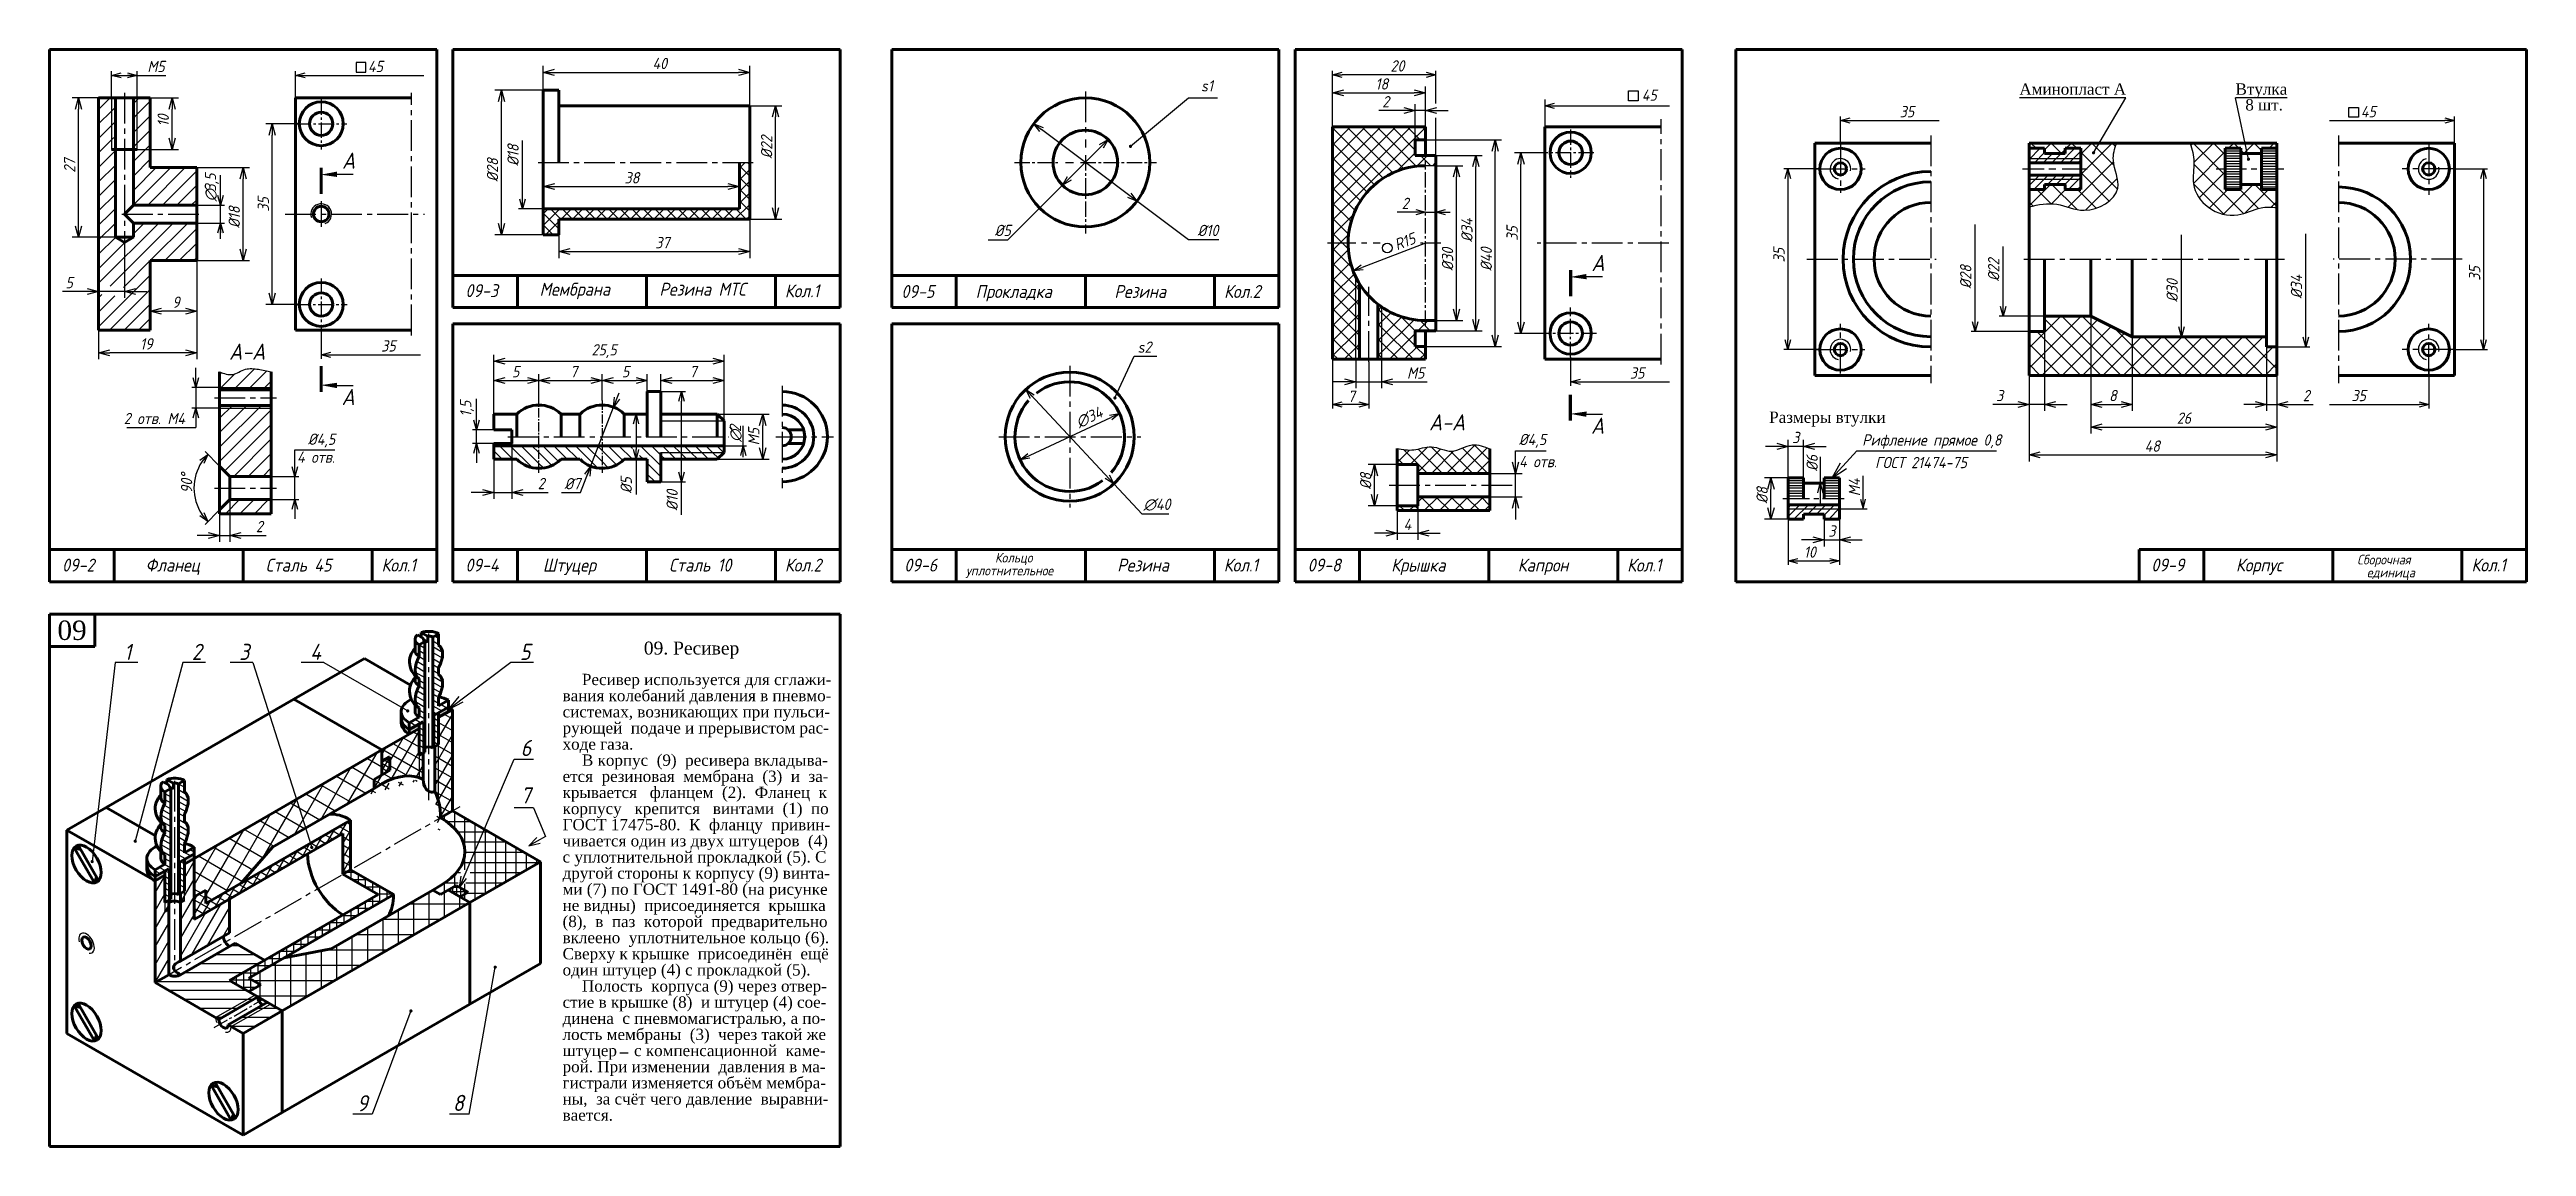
# Model space of a CAD drawing. Header units: millimetres. Extents: x -255 to 513, y 132 to 472.
import ezdxf

# ---------------------------------------------------------------- set-up
doc = ezdxf.new("R2010")
doc.units = ezdxf.units.MM
doc.header["$LTSCALE"] = 0.5
doc.linetypes.add('CENTER2', pattern=[28.575, 19.05, -3.175, 3.175, -3.175])
doc.linetypes.add('осевая2', pattern=[28.575, 19.05, -3.175, 3.175, -3.175])
doc.layers.get('Defpoints').update_dxf_attribs({"color": 5})
doc.styles.get("Standard").update_dxf_attribs({"font": 'isocpeui.ttf', "width": 0.9})
doc.styles.add('стиль1', font='TIMES.TTF')
doc.dimstyles.new('Standart 1', dxfattribs={"dimtxt": 3.5, "dimasz": 3.5, "dimexe": 2, "dimexo": 0, "dimgap": 1, "dimtad": 1, "dimtoh": 1, "dimdec": 0, "dimtxsty": 'Standard', "dimblk": 'OPEN30', "dimcen": 2.5, "dimadec": 0, "dimazin": 0, "dimtfac": 1, "dimtdec": 0, "dimtmove": 0, "dimatfit": 3, "dimldrblk": 'DOTSMALL', "dimfxl": 0, "dimarcsym": 0})
pattern_1 = [(150, (4, -14), (-0.79375, -1.374815), [])]

msp = doc.modelspace()

# ---------------------------------------------------------------- texts
at = {"color": 7, "lineweight": -3, "style": 'стиль1'}
for s, p in [('Аминопласт А', (355.45, 458)), ('Втулка', (422.45, 458)), ('8 шт.', (425.47, 453.11))]:
    msp.add_text(s, height=3.5, dxfattribs=at).set_placement(p)
at = {"color": 7, "lineweight": -3, "width": 0.9}
for s, height, p in [('А', 5, (-164.34, 435.07)), ('А', 5, (222.86, 403.35)), ('09-3', 4, (-126.11, 395.27)), ('Мембрана', 4, (-103.11, 395.7)), ('Резина МТС', 4, (-66, 395.7)), ('Кол.1', 4, (-27.11, 395.2)), ('А-А', 5, (-199.32, 375.87)), ('s2', 3.5, (82.17, 378)), ('А', 5, (-164.48, 361.79)), ('2 отв. М4', 3.5, (-232, 355.89)), ('А-А', 5, (172.52, 353.96)), ('А', 5, (222.72, 352.89)), ('4 отв.', 3.5, (-178.3, 343.91)), ('4 отв.', 3.5, (200.42, 342.52)), ('Рифление прямое 0,8', 3.5, (306.74, 349.23)), ('ГОСТ 21474-75', 3.5, (310.74, 342.24)), ('10', 3.5, (288.65, 314.48)), ('1', 5, (-231.89, 282.8)), ('2', 5, (-210.89, 282.8)), ('3', 5, (-196.24, 282.8)), ('4', 5, (-174.24, 282.8)), ('5', 5, (-109.24, 282.8)), ('6', 5, (-109, 253)), ('7', 5, (-109.01, 238.3)), ('9', 5, (-159.7, 142.9)), ('8', 5, (-130, 143))]:
    msp.add_text(s, height=height, dxfattribs=at).set_placement(p)
for s, p in [('3,5', (-203.37, 428)), ('∅', (-203.37, 424.92)), ('∅', (-40.72, 350.37)), ('2', (-40.72, 353.45)), ('%%c5', (-74.53, 334.43)), ('M4', (306.08, 333.57))]:
    msp.add_text(s, height=3.5, rotation=90, dxfattribs=at).set_placement(p)
at = {"color": 7, "width": 0.9}
for s, height, p in [('09-5', 4, (9, 395)), ('Прокладка', 4, (32, 395)), ('Резина', 4, (75, 395)), ('Кол.2', 4, (109, 395)), ('Кольцо', 3, (38, 313)), ('Сборочная', 3, (460.15, 312.39)), ('09-2', 4, (-251.11, 310.2)), ('Фланец', 4, (-225.22, 310.2)), ('Сталь 45', 4, (-188, 310.2)), ('Кол.1', 4, (-152.11, 310.2)), ('09-4', 4, (-126.11, 310.2)), ('Штуцер', 4, (-102.11, 310.2)), ('Сталь 10', 4, (-63, 310.2)), ('Кол.2', 4, (-27.11, 310.2)), ('09-6', 4, (9.89, 310.2)), ('уплотнительное', 3, (29, 309)), ('Резина', 4, (75.89, 310.2)), ('Кол.1', 4, (108.89, 310.2)), ('09-8', 4, (134.89, 310.2)), ('Крышка', 4, (160.78, 310.2)), ('Капрон', 4, (200, 310.2)), ('Кол.1', 4, (233.89, 310.2)), ('09-9', 4, (396.35, 310.23)), ('Корпус', 4, (422.57, 310.23)), ('единица', 3, (463.15, 308.39)), ('Кол.1', 4, (495.57, 310.23))]:
    msp.add_text(s, height=height, dxfattribs=at).set_placement(p)
at = {"color": 7, "style": 'стиль1'}
for s, height, p in [('Размеры втулки', 3.5, (277.92, 356.29)), ('09. Ресивер', 4, (-70.82, 284.48)), ('Ресивер используется для сглажи-', 3.5, (-90, 275)), ('вания колебаний давления в пневмо-', 3.5, (-96, 270)), ('рующей  подаче и прерывистом рас-', 3.5, (-96, 260)), ('системах, возникающих при пульси-', 3.5, (-96, 265)), ('ходе газа.', 3.5, (-96, 255)), ('В корпус  (9)  ресивера вкладыва-', 3.5, (-90, 250)), ('ется  резиновая  мембрана  (3)  и  за-', 3.5, (-96, 245)), ('крывается   фланцем  (2).  Фланец  к', 3.5, (-96, 240)), ('корпусу   крепится   винтами  (1)  по', 3.5, (-96, 235)), ('ГОСТ 17475-80.  К  фланцу  привин-', 3.5, (-96, 230)), ('чивается один из двух штуцеров  (4)', 3.5, (-96, 225)), ('с уплотнительной прокладкой (5). С', 3.5, (-96, 220)), ('другой стороны к корпусу (9) винта-', 3.5, (-96, 215)), ('не видны)  присоединяется  крышка', 3.5, (-96, 205)), ('ми (7) по ГОСТ 1491-80 (на рисунке', 3.5, (-96, 210)), ('(8),  в  паз  которой  предварительно', 3.5, (-96, 200)), ('вклеено  уплотнительное кольцо (6).', 3.5, (-96, 195)), ('Сверху к крышке  присоединён  ещё', 3.5, (-96, 190)), ('один штуцер (4) с прокладкой (5).', 3.5, (-96, 185)), ('стие в крышке (8)  и штуцер (4) сое-', 3.5, (-96, 175)), ('Полость  корпуса (9) через отвер-', 3.5, (-90, 180)), ('динена  с пневмомагистралью, а по-', 3.5, (-96, 170)), ('лость мембраны  (3)  через такой же', 3.5, (-96, 165)), ('штуцер    с компенсационной  каме-', 3.5, (-96, 160)), ('рой. При изменении  давления в ма-', 3.5, (-96, 155)), ('гистрали изменяется объём мембра-', 3.5, (-96, 150)), ('ны,  за счёт чего давление  выравни-', 3.5, (-96, 145)), ('вается.', 3.5, (-96, 140))]:
    msp.add_text(s, height=height, dxfattribs=at).set_placement(p)
at = {"color": 7, "lineweight": 60, "style": 'стиль1'}
msp.add_text('09', height=6, dxfattribs=at).set_placement((-252.55, 289))
at = {"color": 7, "lineweight": -3, "char_height": 3.5, "attachment_point": 5}
for s, insert in [('M5', (-222, 466.75)), ('45', (-154, 466.75)), ('20', (162.73, 466.92)), ('s1', (103.7, 460.75)), ('45', (240.77, 457.86)), ('35', (320.6, 452.75)), ('45', (463.6, 452.75)), ('2', (165.12, 424.32)), ('%%c5', (40.41, 415.93)), ('%%c10', (104, 415.93)), ('35', (-149.98, 380.14)), ('35', (237, 371.75)), ('7', (148.43, 364.51)), ('%%c4,5', (-170.7, 350.81)), ('%%c7', (-92.94, 337.43)), ('∅40', (88.21, 330.93))]:
    msp.add_mtext(s, dxfattribs=dict(at, insert=insert))
for s, insert, rotation in [('%%c18', (-111.36, 439.24), 90), ('R15', (165.01, 412.5), 20.9646), ('35', (280.94, 408.26), 90), ('%%c22', (347.48, 403.72), 90), ('%%c28', (338.82, 401.52), 90), ('%%c30', (402.8, 397.28), 90), ('%%c34', (441.33, 398.46), 90), ('1,5', (-125.63, 360.66), 90), ('∅34', (67.21, 357.98), 25.01689), ('%%c6', (291.22, 343.83), 90), ('90°', (-212.53, 337.6), 90), ('%%c10', (-62.06, 332.3), 90)]:
    msp.add_mtext(s, dxfattribs=dict(at, insert=insert, rotation=rotation))
at = {"color": 7, "insert": (496.53, 402.59), "char_height": 3.5, "attachment_point": 5, "rotation": 90}
msp.add_mtext('35', dxfattribs=at)
at = {"color": 7, "insert": (460.6, 364.75), "char_height": 3.5, "attachment_point": 5}
msp.add_mtext('35', dxfattribs=at)

# ---------------------------------------------------------------- blocks, each defined once
blk = doc.blocks.new('_Open30')
at = {"color": 0, "linetype": 'ByBlock', "lineweight": -2}
for p, q in [((-1, 0.27), (0, 0)), ((0, 0), (-1, -0.27)), ((0, 0), (-1, 0))]:
    blk.add_line(p, q, dxfattribs=at)
blk = doc.blocks.new('*D50')
at = {"color": 0, "lineweight": -2}
for p, q in [((-199.09, 332.49), (-199.09, 319.4)), ((-202.29, 328.09), (-202.29, 319.4)), ((-205.79, 321.4), (-209.29, 321.4)), ((-202.29, 321.4), (-199.09, 321.4)), ((-195.59, 321.4), (-187.86, 321.4))]:
    blk.add_line(p, q, dxfattribs=at)
at = {"layer": 'Defpoints', "color": 0}
for p in [(-199.09, 332.49), (-202.29, 328.09), (-199.09, 321.4)]:
    blk.add_point(p, dxfattribs=at)
at = {"color": 0, "lineweight": -2, "xscale": 3.5, "yscale": 3.5, "zscale": 3.5}
blk.add_blockref('_Open30', (-202.29, 321.4), dxfattribs=at)
at = {"color": 0, "lineweight": -2, "xscale": 3.5, "yscale": 3.5, "zscale": 3.5, "rotation": 180}
blk.add_blockref('_Open30', (-199.09, 321.4), dxfattribs=at)
at = {"color": 0, "lineweight": -3, "insert": (-189.97, 324.15), "char_height": 3.5, "attachment_point": 5}
blk.add_mtext('2', dxfattribs=at)
blk = doc.blocks.new('_DotSmall')
at = {"color": 0, "linetype": 'ByBlock', "const_width": 0.5}
blk.add_lwpolyline([(-0.0625, 0, 1), (0.0625, 0, 1)], format="xyb", close=True, dxfattribs=at)
blk = doc.blocks.new('*D51')
at = {"color": 0, "lineweight": -2}
for p, q in [((-177.6, 449), (-188, 449)), ((-186, 396.5), (-186, 445.5)), ((-177.6, 393), (-188, 393))]:
    blk.add_line(p, q, dxfattribs=at)
at = {"layer": 'Defpoints', "color": 0}
for p in [(-186, 449), (-177.6, 449), (-177.6, 393)]:
    blk.add_point(p, dxfattribs=at)
at = {"color": 0, "lineweight": -2, "xscale": 3.5, "yscale": 3.5, "zscale": 3.5}
for p, rotation in [((-186, 449), 90), ((-186, 393), 270)]:
    blk.add_blockref('_Open30', p, dxfattribs=dict(at, rotation=rotation))
at = {"color": 0, "lineweight": -3, "insert": (-188.75, 424), "char_height": 3.5, "attachment_point": 5, "rotation": 90}
blk.add_mtext('35', dxfattribs=at)
blk = doc.blocks.new('*D52')
at = {"color": 0, "lineweight": -2}
for p, q in [((-223.8, 457), (-215, 457)), ((-217, 444.5), (-217, 453.5)), ((-228, 441), (-215, 441))]:
    blk.add_line(p, q, dxfattribs=at)
at = {"layer": 'Defpoints', "color": 0}
for p in [(-223.8, 457), (-217, 457), (-228, 441)]:
    blk.add_point(p, dxfattribs=at)
at = {"color": 0, "lineweight": -2, "xscale": 3.5, "yscale": 3.5, "zscale": 3.5}
for p, rotation in [((-217, 457), 90), ((-217, 441), 270)]:
    blk.add_blockref('_Open30', p, dxfattribs=dict(at, rotation=rotation))
at = {"color": 0, "lineweight": -3, "insert": (-219.75, 450), "char_height": 3.5, "attachment_point": 5, "rotation": 90}
blk.add_mtext('10', dxfattribs=at)
blk = doc.blocks.new('*D53')
at = {"color": 0, "lineweight": -2}
for p, q in [((-239.8, 457), (-248, 457)), ((-246, 417.3), (-246, 453.5)), ((-234.6, 413.8), (-248, 413.8))]:
    blk.add_line(p, q, dxfattribs=at)
at = {"layer": 'Defpoints', "color": 0}
for p in [(-246, 457), (-239.8, 457), (-234.6, 413.8)]:
    blk.add_point(p, dxfattribs=at)
at = {"color": 0, "lineweight": -2, "xscale": 3.5, "yscale": 3.5, "zscale": 3.5}
for p, rotation in [((-246, 457), 90), ((-246, 413.8), 270)]:
    blk.add_blockref('_Open30', p, dxfattribs=dict(at, rotation=rotation))
at = {"color": 0, "lineweight": -3, "insert": (-248.77, 436), "char_height": 3.5, "attachment_point": 5, "rotation": 90}
blk.add_mtext('27', dxfattribs=at)
blk = doc.blocks.new('*D54')
at = {"color": 0, "lineweight": -2}
for p, q in [((-209.4, 435.4), (-193, 435.4)), ((-195, 410.1), (-195, 431.9)), ((-209.4, 406.6), (-193, 406.6))]:
    blk.add_line(p, q, dxfattribs=at)
at = {"layer": 'Defpoints', "color": 0}
for p in [(-209.4, 435.4), (-195, 435.4), (-209.4, 406.6)]:
    blk.add_point(p, dxfattribs=at)
at = {"color": 0, "lineweight": -2, "xscale": 3.5, "yscale": 3.5, "zscale": 3.5}
for p, rotation in [((-195, 435.4), 90), ((-195, 406.6), 270)]:
    blk.add_blockref('_Open30', p, dxfattribs=dict(at, rotation=rotation))
at = {"color": 0, "lineweight": -3, "insert": (-197.75, 420), "char_height": 3.5, "attachment_point": 5, "rotation": 90}
blk.add_mtext('%%c18', dxfattribs=at)
blk = doc.blocks.new('*D55')
at = {"color": 0, "lineweight": -2}
for p, q in [((-239.8, 421), (-239.8, 395)), ((-231.8, 410.6), (-231.8, 395)), ((-243.3, 397), (-251.01, 397)), ((-231.8, 397), (-239.8, 397)), ((-228.3, 397), (-224.8, 397))]:
    blk.add_line(p, q, dxfattribs=at)
at = {"layer": 'Defpoints', "color": 0}
for p in [(-239.8, 421), (-231.8, 410.6), (-239.8, 397)]:
    blk.add_point(p, dxfattribs=at)
at = {"color": 0, "lineweight": -2, "xscale": 3.5, "yscale": 3.5, "zscale": 3.5}
blk.add_blockref('_Open30', (-239.8, 397), dxfattribs=at)
at = {"color": 0, "lineweight": -2, "xscale": 3.5, "yscale": 3.5, "zscale": 3.5, "rotation": 180}
blk.add_blockref('_Open30', (-231.8, 397), dxfattribs=at)
at = {"color": 0, "lineweight": -3, "insert": (-248.91, 399.75), "char_height": 3.5, "attachment_point": 5}
blk.add_mtext('5', dxfattribs=at)
blk = doc.blocks.new('*D56')
at = {"color": 0, "lineweight": -2}
for p, q in [((-209.4, 406.6), (-209.4, 388.93)), ((-223.8, 390.93), (-223.8, 392.93)), ((-212.9, 390.93), (-220.3, 390.93))]:
    blk.add_line(p, q, dxfattribs=at)
at = {"layer": 'Defpoints', "color": 0}
for p in [(-209.4, 406.6), (-223.8, 390.93), (-223.8, 390.93)]:
    blk.add_point(p, dxfattribs=at)
at = {"color": 0, "lineweight": -2, "xscale": 3.5, "yscale": 3.5, "zscale": 3.5, "rotation": 180}
blk.add_blockref('_Open30', (-223.8, 390.93), dxfattribs=at)
at = {"color": 0, "lineweight": -2, "xscale": 3.5, "yscale": 3.5, "zscale": 3.5}
blk.add_blockref('_Open30', (-209.4, 390.93), dxfattribs=at)
at = {"color": 0, "lineweight": -3, "insert": (-215.8, 393.68), "char_height": 3.5, "attachment_point": 5}
blk.add_mtext('9', dxfattribs=at)
blk = doc.blocks.new('*D57')
at = {"color": 0, "lineweight": -2}
for p, q in [((-209.4, 395.75), (-209.4, 376)), ((-239.8, 385), (-239.8, 376)), ((-212.9, 378), (-236.3, 378))]:
    blk.add_line(p, q, dxfattribs=at)
at = {"layer": 'Defpoints', "color": 0}
for p in [(-209.4, 395.75), (-239.8, 385), (-239.8, 378)]:
    blk.add_point(p, dxfattribs=at)
at = {"color": 0, "lineweight": -2, "xscale": 3.5, "yscale": 3.5, "zscale": 3.5, "rotation": 180}
blk.add_blockref('_Open30', (-239.8, 378), dxfattribs=at)
at = {"color": 0, "lineweight": -2, "xscale": 3.5, "yscale": 3.5, "zscale": 3.5}
blk.add_blockref('_Open30', (-209.4, 378), dxfattribs=at)
at = {"color": 0, "lineweight": -3, "insert": (-225, 380.75), "char_height": 3.5, "attachment_point": 5}
blk.add_mtext('19', dxfattribs=at)
blk = doc.blocks.new('*D58')
at = {"color": 0, "lineweight": -2}
for p, q in [((-102, 459.4), (-116.97, 459.4)), ((-114.97, 418.1), (-114.97, 455.9)), ((-102, 414.6), (-116.97, 414.6))]:
    blk.add_line(p, q, dxfattribs=at)
at = {"layer": 'Defpoints', "color": 0}
for p in [(-114.97, 459.4), (-102, 459.4), (-102, 414.6)]:
    blk.add_point(p, dxfattribs=at)
at = {"color": 0, "lineweight": -2, "xscale": 3.5, "yscale": 3.5, "zscale": 3.5}
for p, rotation in [((-114.97, 459.4), 90), ((-114.97, 414.6), 270)]:
    blk.add_blockref('_Open30', p, dxfattribs=dict(at, rotation=rotation))
at = {"color": 0, "lineweight": -3, "insert": (-117.72, 434.65), "char_height": 3.5, "attachment_point": 5, "rotation": 90}
blk.add_mtext('%%c28', dxfattribs=at)
blk = doc.blocks.new('*D59')
at = {"color": 0, "lineweight": -2}
for p, q in [((-102, 459.4), (-102, 466.93)), ((-98.5, 464.93), (-41.5, 464.93)), ((-38, 454.6), (-38, 466.93))]:
    blk.add_line(p, q, dxfattribs=at)
at = {"layer": 'Defpoints', "color": 0}
for p in [(-38, 464.93), (-102, 459.4), (-38, 454.6)]:
    blk.add_point(p, dxfattribs=at)
at = {"color": 0, "lineweight": -2, "xscale": 3.5, "yscale": 3.5, "zscale": 3.5, "rotation": 180}
blk.add_blockref('_Open30', (-102, 464.93), dxfattribs=at)
at = {"color": 0, "lineweight": -2, "xscale": 3.5, "yscale": 3.5, "zscale": 3.5}
blk.add_blockref('_Open30', (-38, 464.93), dxfattribs=at)
at = {"color": 0, "lineweight": -3, "insert": (-65.9, 467.68), "char_height": 3.5, "attachment_point": 5}
blk.add_mtext('40', dxfattribs=at)
blk = doc.blocks.new('*D60')
at = {"color": 0, "lineweight": -2}
for p, q in [((-38, 454.6), (-28.03, 454.6)), ((-30.03, 422.9), (-30.03, 451.1)), ((-38, 419.4), (-28.03, 419.4))]:
    blk.add_line(p, q, dxfattribs=at)
at = {"layer": 'Defpoints', "color": 0}
for p in [(-38, 454.6), (-30.03, 454.6), (-38, 419.4)]:
    blk.add_point(p, dxfattribs=at)
at = {"color": 0, "lineweight": -2, "xscale": 3.5, "yscale": 3.5, "zscale": 3.5}
for p, rotation in [((-30.03, 454.6), 90), ((-30.03, 419.4), 270)]:
    blk.add_blockref('_Open30', p, dxfattribs=dict(at, rotation=rotation))
at = {"color": 0, "lineweight": -3, "insert": (-32.78, 441.74), "char_height": 3.5, "attachment_point": 5, "rotation": 90}
blk.add_mtext('%%c22', dxfattribs=at)
blk = doc.blocks.new('*D61')
at = {"color": 0, "lineweight": -2}
for p, q in [((-101.9, 430.35), (-101.9, 427.51)), ((-41.29, 430.35), (-41.29, 427.51)), ((-98.4, 429.51), (-44.79, 429.51))]:
    blk.add_line(p, q, dxfattribs=at)
at = {"layer": 'Defpoints', "color": 0}
for p in [(-101.9, 430.35), (-41.29, 430.35), (-41.29, 429.51)]:
    blk.add_point(p, dxfattribs=at)
at = {"color": 0, "lineweight": -2, "xscale": 3.5, "yscale": 3.5, "zscale": 3.5, "rotation": 180}
blk.add_blockref('_Open30', (-101.9, 429.51), dxfattribs=at)
at = {"color": 0, "lineweight": -2, "xscale": 3.5, "yscale": 3.5, "zscale": 3.5}
blk.add_blockref('_Open30', (-41.29, 429.51), dxfattribs=at)
at = {"color": 0, "lineweight": -3, "insert": (-74.52, 432.26), "char_height": 3.5, "attachment_point": 5}
blk.add_mtext('38', dxfattribs=at)
blk = doc.blocks.new('*D62')
at = {"color": 0, "lineweight": -2}
for p, q in [((-97.2, 414.6), (-97.2, 407.37)), ((-38, 419.4), (-38, 407.37)), ((-93.7, 409.37), (-41.5, 409.37))]:
    blk.add_line(p, q, dxfattribs=at)
at = {"layer": 'Defpoints', "color": 0}
for p in [(-97.2, 414.6), (-38, 419.4), (-38, 409.37)]:
    blk.add_point(p, dxfattribs=at)
at = {"color": 0, "lineweight": -2, "xscale": 3.5, "yscale": 3.5, "zscale": 3.5, "rotation": 180}
blk.add_blockref('_Open30', (-97.2, 409.37), dxfattribs=at)
at = {"color": 0, "lineweight": -2, "xscale": 3.5, "yscale": 3.5, "zscale": 3.5}
blk.add_blockref('_Open30', (-38, 409.37), dxfattribs=at)
at = {"color": 0, "lineweight": -3, "insert": (-65.07, 412.14), "char_height": 3.5, "attachment_point": 5}
blk.add_mtext('37', dxfattribs=at)
blk = doc.blocks.new('*D63')
at = {"color": 0, "lineweight": -2}
for p, q in [((-117.35, 359), (-117.35, 371.41)), ((-113.85, 369.41), (-106.85, 369.41)), ((-103.35, 363.2), (-103.35, 371.41))]:
    blk.add_line(p, q, dxfattribs=at)
at = {"layer": 'Defpoints', "color": 0}
for p in [(-103.35, 369.41), (-103.35, 363.2), (-117.35, 359)]:
    blk.add_point(p, dxfattribs=at)
at = {"color": 0, "lineweight": -2, "xscale": 3.5, "yscale": 3.5, "zscale": 3.5, "rotation": 180}
blk.add_blockref('_Open30', (-117.35, 369.41), dxfattribs=at)
at = {"color": 0, "lineweight": -2, "xscale": 3.5, "yscale": 3.5, "zscale": 3.5}
blk.add_blockref('_Open30', (-103.35, 369.41), dxfattribs=at)
at = {"color": 0, "lineweight": -3, "insert": (-110.55, 372.16), "char_height": 3.5, "attachment_point": 5}
blk.add_mtext('5', dxfattribs=at)
blk = doc.blocks.new('*D64')
at = {"color": 0, "lineweight": -2}
for p, q in [((-103.35, 369.41), (-103.35, 371.41)), ((-99.85, 369.41), (-87.25, 369.41)), ((-83.75, 363.2), (-83.75, 371.41))]:
    blk.add_line(p, q, dxfattribs=at)
at = {"layer": 'Defpoints', "color": 0}
for p in [(-103.35, 369.41), (-83.75, 369.41), (-83.75, 363.2)]:
    blk.add_point(p, dxfattribs=at)
at = {"color": 0, "lineweight": -2, "xscale": 3.5, "yscale": 3.5, "zscale": 3.5, "rotation": 180}
blk.add_blockref('_Open30', (-103.35, 369.41), dxfattribs=at)
at = {"color": 0, "lineweight": -2, "xscale": 3.5, "yscale": 3.5, "zscale": 3.5}
blk.add_blockref('_Open30', (-83.75, 369.41), dxfattribs=at)
at = {"color": 0, "lineweight": -3, "insert": (-92.55, 372.18), "char_height": 3.5, "attachment_point": 5}
blk.add_mtext('7', dxfattribs=at)
blk = doc.blocks.new('*D65')
at = {"color": 0, "lineweight": -2}
for p, q in [((-83.75, 369.41), (-83.75, 371.41)), ((-80.25, 369.41), (-73.25, 369.41)), ((-69.75, 366), (-69.75, 371.41))]:
    blk.add_line(p, q, dxfattribs=at)
at = {"layer": 'Defpoints', "color": 0}
for p in [(-83.75, 369.41), (-69.75, 369.41), (-69.75, 366)]:
    blk.add_point(p, dxfattribs=at)
at = {"color": 0, "lineweight": -2, "xscale": 3.5, "yscale": 3.5, "zscale": 3.5, "rotation": 180}
blk.add_blockref('_Open30', (-83.75, 369.41), dxfattribs=at)
at = {"color": 0, "lineweight": -2, "xscale": 3.5, "yscale": 3.5, "zscale": 3.5}
blk.add_blockref('_Open30', (-69.75, 369.41), dxfattribs=at)
at = {"color": 0, "lineweight": -3, "insert": (-76.49, 372.16), "char_height": 3.5, "attachment_point": 5}
blk.add_mtext('5', dxfattribs=at)
blk = doc.blocks.new('*D66')
at = {"color": 0, "lineweight": -2}
for p, q in [((-111.75, 349.9), (-111.75, 332.73)), ((-117.35, 345), (-117.35, 332.73)), ((-120.85, 334.73), (-124.35, 334.73)), ((-117.35, 334.73), (-111.75, 334.73)), ((-108.25, 334.73), (-100.52, 334.73))]:
    blk.add_line(p, q, dxfattribs=at)
at = {"layer": 'Defpoints', "color": 0}
for p in [(-111.75, 349.9), (-117.35, 345), (-111.75, 334.73)]:
    blk.add_point(p, dxfattribs=at)
at = {"color": 0, "lineweight": -2, "xscale": 3.5, "yscale": 3.5, "zscale": 3.5}
blk.add_blockref('_Open30', (-117.35, 334.73), dxfattribs=at)
at = {"color": 0, "lineweight": -2, "xscale": 3.5, "yscale": 3.5, "zscale": 3.5, "rotation": 180}
blk.add_blockref('_Open30', (-111.75, 334.73), dxfattribs=at)
at = {"color": 0, "lineweight": -3, "insert": (-102.64, 337.48), "char_height": 3.5, "attachment_point": 5}
blk.add_mtext('2', dxfattribs=at)
blk = doc.blocks.new('*D67')
at = {"color": 0, "lineweight": -2}
for p, q in [((-117.35, 370.66), (-117.35, 377.41)), ((-45.95, 356.9), (-45.95, 377.41)), ((-113.85, 375.41), (-49.45, 375.41))]:
    blk.add_line(p, q, dxfattribs=at)
at = {"layer": 'Defpoints', "color": 0}
for p in [(-117.35, 370.66), (-45.95, 375.41), (-45.95, 356.9)]:
    blk.add_point(p, dxfattribs=at)
at = {"color": 0, "lineweight": -2, "xscale": 3.5, "yscale": 3.5, "zscale": 3.5, "rotation": 180}
blk.add_blockref('_Open30', (-117.35, 375.41), dxfattribs=at)
at = {"color": 0, "lineweight": -2, "xscale": 3.5, "yscale": 3.5, "zscale": 3.5}
blk.add_blockref('_Open30', (-45.95, 375.41), dxfattribs=at)
at = {"color": 0, "lineweight": -3, "insert": (-83.14, 378.51), "char_height": 3.5, "attachment_point": 5}
blk.add_mtext('25,5', dxfattribs=at)
blk = doc.blocks.new('*D68')
at = {"color": 0, "lineweight": -2}
for p, q in [((-65.55, 366), (-65.55, 371.41)), ((-62.05, 369.41), (-49.45, 369.41)), ((-45.95, 356.9), (-45.95, 371.41))]:
    blk.add_line(p, q, dxfattribs=at)
at = {"layer": 'Defpoints', "color": 0}
for p in [(-45.95, 369.41), (-65.55, 366), (-45.95, 356.9)]:
    blk.add_point(p, dxfattribs=at)
at = {"color": 0, "lineweight": -2, "xscale": 3.5, "yscale": 3.5, "zscale": 3.5, "rotation": 180}
blk.add_blockref('_Open30', (-65.55, 369.41), dxfattribs=at)
at = {"color": 0, "lineweight": -2, "xscale": 3.5, "yscale": 3.5, "zscale": 3.5}
blk.add_blockref('_Open30', (-45.95, 369.41), dxfattribs=at)
at = {"color": 0, "lineweight": -3, "insert": (-55.57, 372.18), "char_height": 3.5, "attachment_point": 5}
blk.add_mtext('7', dxfattribs=at)
blk = doc.blocks.new('*D69')
at = {"color": 0, "lineweight": -2}
for p, q in [((-48.05, 359), (-32, 359)), ((-34, 348.5), (-34, 355.5)), ((-48.05, 345), (-32, 345))]:
    blk.add_line(p, q, dxfattribs=at)
at = {"layer": 'Defpoints', "color": 0}
for p in [(-48.05, 359), (-34, 359), (-48.05, 345)]:
    blk.add_point(p, dxfattribs=at)
at = {"color": 0, "lineweight": -2, "xscale": 3.5, "yscale": 3.5, "zscale": 3.5}
for p, rotation in [((-34, 359), 90), ((-34, 345), 270)]:
    blk.add_blockref('_Open30', p, dxfattribs=dict(at, rotation=rotation))
at = {"color": 0, "lineweight": -3, "insert": (-36.75, 352), "char_height": 3.5, "attachment_point": 5, "rotation": 90}
blk.add_mtext('M5', dxfattribs=at)
blk = doc.blocks.new('*D70')
at = {"color": 0, "lineweight": -2}
for p, q in [((283.76, 339.23), (276.47, 339.23)), ((278.47, 329.93), (278.47, 335.73)), ((283.76, 326.43), (276.47, 326.43))]:
    blk.add_line(p, q, dxfattribs=at)
at = {"layer": 'Defpoints', "color": 0}
for p in [(278.47, 339.23), (283.76, 339.23), (283.76, 326.43)]:
    blk.add_point(p, dxfattribs=at)
at = {"color": 0, "lineweight": -2, "xscale": 3.5, "yscale": 3.5, "zscale": 3.5}
for p, rotation in [((278.47, 339.23), 90), ((278.47, 326.43), 270)]:
    blk.add_blockref('_Open30', p, dxfattribs=dict(at, rotation=rotation))
at = {"color": 0, "lineweight": -3, "insert": (275.72, 333.81), "char_height": 3.5, "attachment_point": 5, "rotation": 90}
blk.add_mtext('%%c8', dxfattribs=at)
blk = doc.blocks.new('*D71')
at = {"color": 0, "lineweight": -2}
for p, q in [((363.25, 384.6), (363.25, 360)), ((358.45, 371), (358.45, 360)), ((354.95, 362), (347.22, 362)), ((363.25, 362), (358.45, 362)), ((366.75, 362), (370.25, 362))]:
    blk.add_line(p, q, dxfattribs=at)
at = {"layer": 'Defpoints', "color": 0}
for p in [(363.25, 384.6), (358.45, 371), (363.25, 362)]:
    blk.add_point(p, dxfattribs=at)
at = {"color": 0, "lineweight": -2, "xscale": 3.5, "yscale": 3.5, "zscale": 3.5}
blk.add_blockref('_Open30', (358.45, 362), dxfattribs=at)
at = {"color": 0, "lineweight": -2, "xscale": 3.5, "yscale": 3.5, "zscale": 3.5, "rotation": 180}
blk.add_blockref('_Open30', (363.25, 362), dxfattribs=at)
at = {"color": 0, "lineweight": -3, "insert": (349.33, 364.75), "char_height": 3.5, "attachment_point": 5}
blk.add_mtext('3', dxfattribs=at)
blk = doc.blocks.new('*D72')
at = {"color": 0, "lineweight": -2}
for p, q in [((377.65, 389.4), (377.65, 360)), ((390.45, 383), (390.45, 360)), ((381.15, 362), (386.95, 362))]:
    blk.add_line(p, q, dxfattribs=at)
at = {"layer": 'Defpoints', "color": 0}
for p in [(377.65, 389.4), (390.45, 383), (390.45, 362)]:
    blk.add_point(p, dxfattribs=at)
at = {"color": 0, "lineweight": -2, "xscale": 3.5, "yscale": 3.5, "zscale": 3.5, "rotation": 180}
blk.add_blockref('_Open30', (377.65, 362), dxfattribs=at)
at = {"color": 0, "lineweight": -2, "xscale": 3.5, "yscale": 3.5, "zscale": 3.5}
blk.add_blockref('_Open30', (390.45, 362), dxfattribs=at)
at = {"color": 0, "lineweight": -3, "insert": (384.45, 364.75), "char_height": 3.5, "attachment_point": 5}
blk.add_mtext('8', dxfattribs=at)
blk = doc.blocks.new('*D73')
at = {"color": 0, "lineweight": -2}
for p, q in [((432.05, 379.8), (432.05, 360)), ((435.25, 371), (435.25, 360)), ((428.55, 362), (425.05, 362)), ((432.05, 362), (435.25, 362)), ((438.75, 362), (446.49, 362))]:
    blk.add_line(p, q, dxfattribs=at)
at = {"layer": 'Defpoints', "color": 0}
for p in [(432.05, 379.8), (435.25, 371), (435.25, 362)]:
    blk.add_point(p, dxfattribs=at)
at = {"color": 0, "lineweight": -2, "xscale": 3.5, "yscale": 3.5, "zscale": 3.5}
blk.add_blockref('_Open30', (432.05, 362), dxfattribs=at)
at = {"color": 0, "lineweight": -2, "xscale": 3.5, "yscale": 3.5, "zscale": 3.5, "rotation": 180}
blk.add_blockref('_Open30', (435.25, 362), dxfattribs=at)
at = {"color": 0, "lineweight": -3, "insert": (444.37, 364.75), "char_height": 3.5, "attachment_point": 5}
blk.add_mtext('2', dxfattribs=at)
blk = doc.blocks.new('*D74')
at = {"color": 0, "lineweight": -2}
for p, q in [((377.65, 360.75), (377.65, 353)), ((381.15, 355), (431.75, 355)), ((435.25, 360.75), (435.25, 353))]:
    blk.add_line(p, q, dxfattribs=at)
at = {"layer": 'Defpoints', "color": 0}
for p in [(377.65, 360.75), (435.25, 360.75), (435.25, 355)]:
    blk.add_point(p, dxfattribs=at)
at = {"color": 0, "lineweight": -2, "xscale": 3.5, "yscale": 3.5, "zscale": 3.5, "rotation": 180}
blk.add_blockref('_Open30', (377.65, 355), dxfattribs=at)
at = {"color": 0, "lineweight": -2, "xscale": 3.5, "yscale": 3.5, "zscale": 3.5}
blk.add_blockref('_Open30', (435.25, 355), dxfattribs=at)
at = {"color": 0, "lineweight": -3, "insert": (406.45, 357.75), "char_height": 3.5, "attachment_point": 5}
blk.add_mtext('26', dxfattribs=at)
blk = doc.blocks.new('*D75')
at = {"color": 0, "lineweight": -2}
for p, q in [((358.45, 360.75), (358.45, 344.34)), ((435.25, 353.75), (435.25, 344.34)), ((361.95, 346.34), (431.75, 346.34))]:
    blk.add_line(p, q, dxfattribs=at)
at = {"layer": 'Defpoints', "color": 0}
for p in [(358.45, 360.75), (435.25, 353.75), (435.25, 346.34)]:
    blk.add_point(p, dxfattribs=at)
at = {"color": 0, "lineweight": -2, "xscale": 3.5, "yscale": 3.5, "zscale": 3.5, "rotation": 180}
blk.add_blockref('_Open30', (358.45, 346.34), dxfattribs=at)
at = {"color": 0, "lineweight": -2, "xscale": 3.5, "yscale": 3.5, "zscale": 3.5}
blk.add_blockref('_Open30', (435.25, 346.34), dxfattribs=at)
at = {"color": 0, "lineweight": -3, "insert": (396.64, 349.09), "char_height": 3.5, "attachment_point": 5}
blk.add_mtext('48', dxfattribs=at)
blk = doc.blocks.new('*D76')
at = {"color": 0, "lineweight": -2}
for p, q in [((280.26, 349), (276.76, 349)), ((283.76, 339.23), (283.76, 351)), ((288.56, 349), (283.76, 349)), ((288.56, 339.23), (288.56, 351)), ((292.06, 349), (295.56, 349))]:
    blk.add_line(p, q, dxfattribs=at)
at = {"layer": 'Defpoints', "color": 0}
for p in [(283.76, 349), (283.76, 339.23), (288.56, 339.23)]:
    blk.add_point(p, dxfattribs=at)
at = {"color": 0, "lineweight": -2, "xscale": 3.5, "yscale": 3.5, "zscale": 3.5}
blk.add_blockref('_Open30', (283.76, 349), dxfattribs=at)
at = {"color": 0, "lineweight": -2, "xscale": 3.5, "yscale": 3.5, "zscale": 3.5, "rotation": 180}
blk.add_blockref('_Open30', (288.56, 349), dxfattribs=at)
at = {"color": 0, "lineweight": -3, "insert": (286.16, 351.75), "char_height": 3.5, "attachment_point": 5}
blk.add_mtext('3', dxfattribs=at)
blk = doc.blocks.new('*D77')
at = {"color": 0, "lineweight": -2}
for p, q in [((294.96, 326.43), (294.96, 318)), ((299.76, 326.43), (299.76, 318)), ((291.46, 320), (287.96, 320)), ((294.96, 320), (299.76, 320)), ((303.26, 320), (306.76, 320))]:
    blk.add_line(p, q, dxfattribs=at)
at = {"layer": 'Defpoints', "color": 0}
for p in [(294.96, 326.43), (299.76, 326.43), (299.76, 320)]:
    blk.add_point(p, dxfattribs=at)
at = {"color": 0, "lineweight": -2, "xscale": 3.5, "yscale": 3.5, "zscale": 3.5}
blk.add_blockref('_Open30', (294.96, 320), dxfattribs=at)
at = {"color": 0, "lineweight": -2, "xscale": 3.5, "yscale": 3.5, "zscale": 3.5, "rotation": 180}
blk.add_blockref('_Open30', (299.76, 320), dxfattribs=at)
at = {"color": 0, "lineweight": -3, "insert": (297.36, 322.75), "char_height": 3.5, "attachment_point": 5}
blk.add_mtext('3', dxfattribs=at)
blk = doc.blocks.new('*D40')
at = {"color": 0, "lineweight": -2}
for p, q in [((169, 330.6), (169, 320.06)), ((162.6, 329.08), (162.6, 320.06)), ((159.1, 322.06), (155.6, 322.06)), ((162.6, 322.06), (169, 322.06)), ((172.5, 322.06), (176, 322.06))]:
    blk.add_line(p, q, dxfattribs=at)
at = {"layer": 'Defpoints', "color": 0}
for p in [(169, 330.6), (162.6, 329.08), (169, 322.06)]:
    blk.add_point(p, dxfattribs=at)
at = {"color": 0, "lineweight": -2, "xscale": 3.5, "yscale": 3.5, "zscale": 3.5}
blk.add_blockref('_Open30', (162.6, 322.06), dxfattribs=at)
at = {"color": 0, "lineweight": -2, "xscale": 3.5, "yscale": 3.5, "zscale": 3.5, "rotation": 180}
blk.add_blockref('_Open30', (169, 322.06), dxfattribs=at)
at = {"color": 0, "lineweight": -3, "insert": (165.8, 324.81), "char_height": 3.5, "attachment_point": 5}
blk.add_mtext('4', dxfattribs=at)
blk = doc.blocks.new('*D41')
at = {"color": 0, "lineweight": -2}
for p, q in [((199.34, 344.12), (199.34, 347.62)), ((199.34, 347.62), (208.82, 347.62)), ((191.4, 340.62), (201.34, 340.62)), ((199.34, 333.38), (199.34, 340.62)), ((191.4, 333.38), (201.34, 333.38)), ((199.34, 329.88), (199.34, 326.38))]:
    blk.add_line(p, q, dxfattribs=at)
at = {"layer": 'Defpoints', "color": 0}
for p in [(191.4, 340.62), (199.34, 340.62), (191.4, 333.38)]:
    blk.add_point(p, dxfattribs=at)
at = {"color": 0, "lineweight": -2, "xscale": 3.5, "yscale": 3.5, "zscale": 3.5}
for p, rotation in [((199.34, 340.62), 270), ((199.34, 333.38), 90)]:
    blk.add_blockref('_Open30', p, dxfattribs=dict(at, rotation=rotation))
at = {"color": 0, "lineweight": -3, "insert": (204.58, 350.72), "char_height": 3.5, "attachment_point": 5}
blk.add_mtext('%%c4,5', dxfattribs=at)
blk = doc.blocks.new('*D42')
at = {"color": 0, "lineweight": -2}
for p, q in [((162.6, 343.4), (153.62, 343.4)), ((155.62, 334.1), (155.62, 339.9)), ((162.6, 330.6), (153.62, 330.6))]:
    blk.add_line(p, q, dxfattribs=at)
at = {"layer": 'Defpoints', "color": 0}
for p in [(155.62, 343.4), (162.6, 343.4), (162.6, 330.6)]:
    blk.add_point(p, dxfattribs=at)
at = {"color": 0, "lineweight": -2, "xscale": 3.5, "yscale": 3.5, "zscale": 3.5}
for p, rotation in [((155.62, 343.4), 90), ((155.62, 330.6), 270)]:
    blk.add_blockref('_Open30', p, dxfattribs=dict(at, rotation=rotation))
at = {"color": 0, "lineweight": -3, "insert": (152.87, 338.22), "char_height": 3.5, "attachment_point": 5, "rotation": 90}
blk.add_mtext('%%c8', dxfattribs=at)
blk = doc.blocks.new('*D43')
at = {"color": 0, "lineweight": -2}
for p, q in [((142.6, 448), (142.6, 460.58)), ((171.4, 453.08), (171.4, 460.58)), ((146.1, 458.58), (167.9, 458.58))]:
    blk.add_line(p, q, dxfattribs=at)
at = {"layer": 'Defpoints', "color": 0}
for p in [(171.4, 458.58), (171.4, 453.08), (142.6, 448)]:
    blk.add_point(p, dxfattribs=at)
at = {"color": 0, "lineweight": -2, "xscale": 3.5, "yscale": 3.5, "zscale": 3.5, "rotation": 180}
blk.add_blockref('_Open30', (142.6, 458.58), dxfattribs=at)
at = {"color": 0, "lineweight": -2, "xscale": 3.5, "yscale": 3.5, "zscale": 3.5}
blk.add_blockref('_Open30', (171.4, 458.58), dxfattribs=at)
at = {"color": 0, "lineweight": -3, "insert": (157.86, 461.33), "char_height": 3.5, "attachment_point": 5}
blk.add_mtext('18', dxfattribs=at)
blk = doc.blocks.new('*D44')
at = {"color": 0, "lineweight": -2}
for p, q in [((164.7, 453.08), (156.96, 453.08)), ((168.2, 444), (168.2, 455.08)), ((171.4, 453.08), (168.2, 453.08)), ((171.4, 444), (171.4, 455.08)), ((174.9, 453.08), (178.4, 453.08))]:
    blk.add_line(p, q, dxfattribs=at)
at = {"layer": 'Defpoints', "color": 0}
for p in [(171.4, 453.08), (168.2, 444), (171.4, 444)]:
    blk.add_point(p, dxfattribs=at)
at = {"color": 0, "lineweight": -2, "xscale": 3.5, "yscale": 3.5, "zscale": 3.5}
blk.add_blockref('_Open30', (168.2, 453.08), dxfattribs=at)
at = {"color": 0, "lineweight": -2, "xscale": 3.5, "yscale": 3.5, "zscale": 3.5, "rotation": 180}
blk.add_blockref('_Open30', (171.4, 453.08), dxfattribs=at)
at = {"color": 0, "lineweight": -3, "insert": (159.08, 455.83), "char_height": 3.5, "attachment_point": 5}
blk.add_mtext('2', dxfattribs=at)
blk = doc.blocks.new('*D45')
at = {"color": 0, "lineweight": -2}
for p, q in [((171.4, 444), (195, 444)), ((193, 383.5), (193, 440.5)), ((171.4, 380), (195, 380))]:
    blk.add_line(p, q, dxfattribs=at)
at = {"layer": 'Defpoints', "color": 0}
for p in [(171.4, 444), (193, 444), (171.4, 380)]:
    blk.add_point(p, dxfattribs=at)
at = {"color": 0, "lineweight": -2, "xscale": 3.5, "yscale": 3.5, "zscale": 3.5}
for p, rotation in [((193, 444), 90), ((193, 380), 270)]:
    blk.add_blockref('_Open30', p, dxfattribs=dict(at, rotation=rotation))
at = {"color": 0, "lineweight": -3, "insert": (190.25, 407), "char_height": 3.5, "attachment_point": 5, "rotation": 90}
blk.add_mtext('%%c40', dxfattribs=at)
blk = doc.blocks.new('*D46')
at = {"color": 0, "lineweight": -2}
for p, q in [((174.6, 439.2), (189, 439.2)), ((187, 388.3), (187, 435.7)), ((174.6, 384.8), (189, 384.8))]:
    blk.add_line(p, q, dxfattribs=at)
at = {"layer": 'Defpoints', "color": 0}
for p in [(174.6, 439.2), (187, 439.2), (174.6, 384.8)]:
    blk.add_point(p, dxfattribs=at)
at = {"color": 0, "lineweight": -2, "xscale": 3.5, "yscale": 3.5, "zscale": 3.5}
for p, rotation in [((187, 439.2), 90), ((187, 384.8), 270)]:
    blk.add_blockref('_Open30', p, dxfattribs=dict(at, rotation=rotation))
at = {"color": 0, "lineweight": -3, "insert": (184.25, 416), "char_height": 3.5, "attachment_point": 5, "rotation": 90}
blk.add_mtext('%%c34', dxfattribs=at)
blk = doc.blocks.new('*D47')
at = {"color": 0, "lineweight": -2}
for p, q in [((174.6, 436), (183, 436)), ((181, 391.5), (181, 432.5)), ((174.6, 388), (183, 388))]:
    blk.add_line(p, q, dxfattribs=at)
at = {"layer": 'Defpoints', "color": 0}
for p in [(174.6, 436), (181, 436), (174.6, 388)]:
    blk.add_point(p, dxfattribs=at)
at = {"color": 0, "lineweight": -2, "xscale": 3.5, "yscale": 3.5, "zscale": 3.5}
for p, rotation in [((181, 436), 90), ((181, 388), 270)]:
    blk.add_blockref('_Open30', p, dxfattribs=dict(at, rotation=rotation))
at = {"color": 0, "lineweight": -3, "insert": (178.25, 407), "char_height": 3.5, "attachment_point": 5, "rotation": 90}
blk.add_mtext('%%c30', dxfattribs=at)
blk = doc.blocks.new('*D48')
at = {"color": 0, "lineweight": -2}
for p, q in [((146.3, 369), (142.8, 369)), ((149.8, 376), (149.8, 367)), ((149.8, 369), (157.8, 369)), ((157.8, 376), (157.8, 367)), ((161.3, 369), (171.95, 369))]:
    blk.add_line(p, q, dxfattribs=at)
at = {"layer": 'Defpoints', "color": 0}
for p in [(149.8, 376), (157.8, 376), (157.8, 369)]:
    blk.add_point(p, dxfattribs=at)
at = {"color": 0, "lineweight": -2, "xscale": 3.5, "yscale": 3.5, "zscale": 3.5}
blk.add_blockref('_Open30', (149.8, 369), dxfattribs=at)
at = {"color": 0, "lineweight": -2, "xscale": 3.5, "yscale": 3.5, "zscale": 3.5, "rotation": 180}
blk.add_blockref('_Open30', (157.8, 369), dxfattribs=at)
at = {"color": 0, "lineweight": -3, "insert": (168.38, 371.75), "char_height": 3.5, "attachment_point": 5}
blk.add_mtext('M5', dxfattribs=at)
blk = doc.blocks.new('*D49')
at = {"color": 0, "lineweight": -2}
for p, q in [((208.92, 440), (199, 440)), ((201, 387.5), (201, 436.5)), ((208.4, 384), (199, 384))]:
    blk.add_line(p, q, dxfattribs=at)
at = {"layer": 'Defpoints', "color": 0}
for p in [(201, 440), (208.92, 440), (208.4, 384)]:
    blk.add_point(p, dxfattribs=at)
at = {"color": 0, "lineweight": -2, "xscale": 3.5, "yscale": 3.5, "zscale": 3.5}
for p, rotation in [((201, 440), 90), ((201, 384), 270)]:
    blk.add_blockref('_Open30', p, dxfattribs=dict(at, rotation=rotation))
at = {"color": 0, "lineweight": -3, "insert": (198.25, 415), "char_height": 3.5, "attachment_point": 5, "rotation": 90}
blk.add_mtext('35', dxfattribs=at)

# ---------------------------------------------------------------- dimensions: what is measured, and where the dimension line sits
at = {"color": 7, "lineweight": -3}
for base, p1, p2, text, picture, middle in [((-38, 464.93), (-102, 459.4), (-38, 454.6), '40', '*D59', (-65.9, 464.93)), ((171.4, 458.58), (142.6, 448), (171.4, 453.08), '18', '*D43', (157.86, 458.58)), ((171.4, 453.08), (168.2, 444), (171.4, 444), '2', '*D44', (159.08, 453.08)), ((-41.29, 429.51), (-101.9, 430.35), (-41.29, 430.35), '38', '*D61', (-74.52, 429.51)), ((-239.8, 397), (-231.8, 410.6), (-239.8, 421), '5', '*D55', (-248.91, 397)), ((-38, 409.37), (-97.2, 414.6), (-38, 419.4), '37', '*D62', (-65.07, 409.37)), ((-223.8, 390.93), (-209.4, 406.6), (-223.8, 390.93), '9', '*D56', (-215.8, 390.93)), ((-239.8, 378), (-209.4, 395.75), (-239.8, 385), '19', '*D57', (-225, 378)), ((363.25, 362), (358.45, 371), (363.25, 384.6), '3', '*D71', (349.33, 362)), ((390.45, 362), (377.65, 389.4), (390.45, 383), '8', '*D72', (384.45, 362)), ((-45.95, 375.41), (-117.35, 370.66), (-45.95, 356.9), '25,5', '*D67', (-83.14, 375.41)), ((435.25, 362), (432.05, 379.8), (435.25, 371), '2', '*D73', (444.37, 362)), ((-103.35, 369.41), (-117.35, 359), (-103.35, 363.2), '5', '*D63', (-110.55, 369.41)), ((-83.75, 369.41), (-103.35, 369.41), (-83.75, 363.2), '7', '*D64', (-92.55, 369.41)), ((-69.75, 369.41), (-83.75, 369.41), (-69.75, 366), '5', '*D65', (-76.49, 369.41)), ((-45.95, 369.41), (-65.55, 366), (-45.95, 356.9), '7', '*D68', (-55.57, 369.41)), ((157.8, 369), (149.8, 376), (157.8, 376), 'M5', '*D48', (168.38, 369)), ((283.76, 349), (288.56, 339.23), (283.76, 339.23), '3', '*D76', (286.16, 349)), ((435.25, 346.34), (358.45, 360.75), (435.25, 353.75), '48', '*D75', (396.64, 346.34)), ((435.25, 355), (377.65, 360.75), (435.25, 360.75), '26', '*D74', (406.45, 355)), ((-111.75, 334.73), (-117.35, 345), (-111.75, 349.9), '2', '*D66', (-102.64, 334.73)), ((-199.09, 321.4), (-202.29, 328.09), (-199.09, 332.49), '2', '*D50', (-189.97, 321.4)), ((169, 322.06), (162.6, 329.08), (169, 330.6), '4', '*D40', (165.8, 322.06)), ((299.76, 320), (294.96, 326.43), (299.76, 326.43), '3', '*D77', (297.36, 320))]:
    dim = msp.add_linear_dim(base=base, p1=p1, p2=p2, text=text, dimstyle='Standart 1', dxfattribs=at)
    dim.commit()
    dim.dimension.update_dxf_attribs({"geometry": picture, "text_midpoint": middle, "dimtype": 160})
for base, p1, p2, text, picture, middle in [((-246, 457), (-234.6, 413.8), (-239.8, 457), '27', '*D53', (-246, 436)), ((-217, 457), (-228, 441), (-223.8, 457), '10', '*D52', (-217, 450)), ((-114.97, 459.4), (-102, 414.6), (-102, 459.4), '%%c28', '*D58', (-114.97, 434.65)), ((-30.03, 454.6), (-38, 419.4), (-38, 454.6), '%%c22', '*D60', (-30.03, 441.74)), ((-186, 449), (-177.6, 393), (-177.6, 449), '35', '*D51', (-186, 424)), ((193, 444), (171.4, 380), (171.4, 444), '%%c40', '*D45', (193, 407)), ((187, 439.2), (174.6, 384.8), (174.6, 439.2), '%%c34', '*D46', (187, 416)), ((201, 440), (208.4, 384), (208.92, 440), '35', '*D49', (201, 415)), ((-195, 435.4), (-209.4, 406.6), (-209.4, 435.4), '%%c18', '*D54', (-195, 420)), ((181, 436), (174.6, 388), (174.6, 436), '%%c30', '*D47', (181, 407)), ((-34, 359), (-48.05, 345), (-48.05, 359), 'M5', '*D69', (-34, 352)), ((199.34, 340.62), (191.4, 333.38), (191.4, 340.62), '%%c4,5', '*D41', (204.58, 347.62)), ((155.62, 343.4), (162.6, 330.6), (162.6, 343.4), '%%c8', '*D42', (155.62, 338.22)), ((278.47, 339.23), (283.76, 326.43), (283.76, 339.23), '%%c8', '*D70', (278.47, 333.81))]:
    dim = msp.add_linear_dim(base=base, p1=p1, p2=p2, angle=90, text=text, dimstyle='Standart 1', dxfattribs=at)
    dim.commit()
    dim.dimension.update_dxf_attribs({"geometry": picture, "text_midpoint": middle, "dimtype": 160})

# ---------------------------------------------------------------- hatches: boundary and pattern name
at = {"lineweight": -3}
h = msp.add_hatch(dxfattribs=at)
h.set_pattern_fill('ANSI37', scale=1.4, style=0)
h.set_pattern_definition([(45, (258.4494, 311), (-3.14309, 3.14309), []), (135, (258.4494, 311), (-3.14309, -3.14309), [])])
edge = h.paths.add_edge_path()
edge.add_spline(control_points=[(358.45, 423.23), (361.37, 423.99), (367.15, 425), (376.28, 420.11), (388.94, 427.32), (383.69, 436.67), (384.93, 441.26), (385.62, 443)], knot_values=[3.977959, 3.977959, 3.977959, 3.977959, 14.89346, 25.811202, 41.353756, 52.34597, 59.202387, 59.202387, 59.202387, 59.202387], degree=3, periodic=0)
edge.add_line((385.62, 443), (358.45, 443))
edge.add_line((358.45, 443), (358.45, 441.4))
edge.add_line((358.45, 441.4), (363.25, 441.4))
edge.add_line((363.25, 441.4), (363.25, 439.8))
edge.add_line((363.25, 439.8), (369.65, 439.8))
edge.add_line((369.65, 439.8), (369.65, 441.4))
edge.add_line((369.65, 441.4), (374.45, 441.4))
edge.add_line((374.45, 441.4), (374.45, 435))
edge.add_line((374.45, 435), (374.45, 428.6))
edge.add_line((374.45, 428.6), (369.65, 428.6))
edge.add_line((369.65, 428.6), (369.65, 430.2))
edge.add_line((369.65, 430.2), (363.25, 430.2))
edge.add_line((363.25, 430.2), (363.25, 428.6))
edge.add_line((363.25, 428.6), (358.45, 428.6))
edge.add_line((358.45, 428.6), (358.45, 423.23))
edge = h.paths.add_edge_path()
edge.add_spline(control_points=[(408.39, 443), (409.01, 441.1), (410.07, 436.97), (408.39, 429.67), (413.6, 421.97), (422.76, 419.56), (429.51, 423.33), (433.59, 423.23), (435.25, 423)], knot_values=[3.160212, 3.160212, 3.160212, 3.160212, 10.576272, 19.105627, 29.913962, 41.72041, 51.045486, 57.318138, 57.318138, 57.318138, 57.318138], degree=3, periodic=0)
edge.add_line((435.25, 423), (435.25, 428.6))
edge.add_line((435.25, 428.6), (430.45, 428.6))
edge.add_line((430.45, 428.6), (430.45, 430.2))
edge.add_line((430.45, 430.2), (424.05, 430.2))
edge.add_line((424.05, 430.2), (424.05, 428.6))
edge.add_line((424.05, 428.6), (419.25, 428.6))
edge.add_line((419.25, 428.6), (419.25, 435))
edge.add_line((419.25, 435), (419.25, 441.4))
edge.add_line((419.25, 441.4), (424.05, 441.4))
edge.add_line((424.05, 441.4), (424.05, 439.8))
edge.add_line((424.05, 439.8), (430.45, 439.8))
edge.add_line((430.45, 439.8), (430.45, 441.4))
edge.add_line((430.45, 441.4), (435.25, 441.4))
edge.add_line((435.25, 441.4), (435.25, 443))
edge.add_line((435.25, 443), (408.39, 443))
h.paths.add_polyline_path([(363.25, 389.4), (363.25, 384.6), (358.45, 384.6), (358.45, 371), (435.25, 371), (435.25, 379.8), (432.05, 379.8), (432.05, 383), (390.45, 383), (377.65, 389.4)])
h = msp.add_hatch(dxfattribs=at)
h.set_pattern_fill('ANSI31', scale=0.6, style=0)
h.set_pattern_definition([(45, (258.4494, 311), (-1.347038, 1.347038), [])])
h.paths.add_polyline_path([(374.45, 438.2), (374.45, 441.4), (369.65, 441.4), (369.65, 439.8), (363.25, 439.8), (363.25, 441.4), (358.45, 441.4), (358.45, 438.2)])
h.paths.add_polyline_path([(374.45, 436.91), (374.45, 438.2), (358.45, 438.2), (358.45, 436.91)])
h.paths.add_polyline_path([(374.45, 431.8), (374.45, 433.09), (358.45, 433.09), (358.45, 431.8)])
h.paths.add_polyline_path([(374.45, 428.6), (374.45, 431.8), (358.45, 431.8), (358.45, 428.6), (363.25, 428.6), (363.25, 430.2), (369.65, 430.2), (369.65, 428.6)])
h = msp.add_hatch(dxfattribs=at)
h.set_pattern_fill('ANSI37', scale=0.8, style=0)
h.set_pattern_definition([(45, (-242, 317), (-1.79605, 1.79605), []), (135, (-242, 317), (-1.79605, -1.79605), [])])
h.paths.add_polyline_path([(-38, 437), (-41.2, 437), (-41.2, 422.6), (-102, 422.6), (-102, 414.6), (-97.2, 414.6), (-97.2, 419.4), (-38, 419.4)])
h = msp.add_hatch(dxfattribs=at)
h.set_pattern_fill('ANSI31', style=0)
h.set_pattern_definition([(45, (-279.5674, 284.9548), (-2.245064, 2.245064), [])])
edge = h.paths.add_edge_path()
edge.add_spline(control_points=[(-186.29, 372.09), (-187.61, 372.38), (-190.22, 372.95), (-194.5, 373.41), (-198.14, 370.56), (-200.93, 371.59), (-202.29, 372.09)], knot_values=[0, 0, 0, 0, 4.079216, 8.079216, 12.387347, 16.466563, 16.466563, 16.466563, 16.466563], degree=3, periodic=0)
edge.add_line((-202.29, 372.09), (-202.29, 367.29))
edge.add_line((-202.29, 367.29), (-186.29, 367.29))
edge.add_line((-186.29, 367.29), (-186.29, 372.09))
h.paths.add_polyline_path([(-186.29, 366.49), (-186.29, 367.29), (-202.29, 367.29), (-202.29, 366.49)])
h.paths.add_polyline_path([(-186.29, 360.89), (-186.29, 361.69), (-202.29, 361.69), (-202.29, 360.89)])
h.paths.add_polyline_path([(-202.29, 342.89), (-199.09, 339.69), (-186.29, 339.69), (-186.29, 360.89), (-202.29, 360.89)])
h.paths.add_polyline_path([(-186.29, 328.09), (-186.29, 332.49), (-199.09, 332.49), (-202.29, 329.29), (-202.29, 328.09)])
h = msp.add_hatch(dxfattribs=at)
h.set_pattern_fill('ANSI31', scale=0.6, style=0)
h.set_pattern_definition([(45, (243.9618, 300.9691), (-1.34704, 1.34704), [])])
h.paths.add_polyline_path([(299.76, 330.91), (283.76, 330.91), (283.76, 329.63), (299.76, 329.63)])
h.paths.add_polyline_path([(299.76, 329.63), (283.76, 329.63), (283.76, 326.43), (288.56, 326.43), (288.56, 328.03), (294.96, 328.03), (294.96, 326.43), (299.76, 326.43)])
h = msp.add_hatch(dxfattribs=at)
h.set_pattern_fill('ANSI31', color=256, scale=0.5, angle=105, style=0)
h.set_pattern_definition(pattern_1)
edge = h.paths.add_edge_path()
edge.add_ellipse((-137.44, 273.09), major_axis=(-3, -5.2), ratio=0.57735, start_angle=450.67605, end_angle=539.41531)
edge.add_line((-134.41, 278.27), (-134.41, 280.51))
edge.add_ellipse((-137.44, 282.19), major_axis=(-3, -5.2), ratio=0.57735, start_angle=90.58469, end_angle=179.41531)
edge.add_line((-134.41, 287.37), (-134.41, 290.94))
edge.add_line((-134.41, 290.94), (-136.23, 289.89))
edge.add_line((-136.23, 289.89), (-136.23, 255.59))
edge.add_line((-136.23, 255.59), (-135.62, 255.94))
edge.add_line((-135.62, 255.94), (-135.62, 265.74))
edge.add_line((-135.62, 265.74), (-131.38, 268.19))
edge.add_line((-131.38, 268.19), (-131.38, 270.29))
edge.add_line((-131.38, 270.29), (-134.41, 268.54))
edge.add_line((-134.41, 268.54), (-134.41, 271.42))
edge.add_ellipse((-137.44, 266.79), major_axis=(-8.57, 0), ratio=0.57735, start_angle=225, end_angle=249.26138)
edge = h.paths.add_edge_path()
edge.add_line((-138.65, 288.49), (-140.47, 287.44))
edge.add_line((-140.47, 287.44), (-140.47, 283.87))
edge.add_ellipse((-137.44, 282.19), major_axis=(-3, -5.2), ratio=0.57735, start_angle=270.58469, end_angle=359.41531)
edge.add_line((-140.47, 277.01), (-140.47, 274.77))
edge.add_ellipse((-137.44, 273.09), major_axis=(-3, -5.2), ratio=0.57735, start_angle=270.58469, end_angle=359.41531)
edge.add_line((-140.47, 267.91), (-140.47, 265.04))
edge.add_line((-140.47, 265.04), (-143.5, 263.29))
edge.add_line((-143.5, 263.29), (-143.5, 261.19))
edge.add_line((-143.5, 261.19), (-139.26, 263.64))
edge.add_line((-139.26, 263.64), (-139.26, 253.84))
edge.add_line((-139.26, 253.84), (-138.65, 254.19))
edge.add_line((-138.65, 254.19), (-138.65, 288.49))
h.paths.add_polyline_path([(-139.26, 263.64), (-140.47, 262.94), (-140.47, 253.14), (-139.26, 253.84)])
h.paths.add_polyline_path([(-134.41, 266.44), (-135.62, 265.74), (-135.62, 255.94), (-134.41, 256.64)], flags=17)
h = msp.add_hatch(dxfattribs=at)
h.set_pattern_fill('ANSI37', angle=15, style=0)
h.set_pattern_definition([(60, (-285, 112), (-2.74963, 1.5875), []), (150, (-285, 112), (-1.5875, -2.74963), [])])
h.paths.add_polyline_path([(-134.41, 256.64), (-135.62, 255.94), (-135.62, 253.14), (-134.41, 253.84)], flags=17)
edge = h.paths.add_edge_path()
edge.add_line((-134.41, 253.84), (-135.62, 253.14))
edge.add_line((-135.62, 253.14), (-135.62, 242))
edge.add_ellipse((-151.99, 223.39), major_axis=(-12.86, -22.27), ratio=0.57735, start_angle=135, end_angle=160.84193, ccw=False)
edge.add_line((-133.8, 233.89), (-130.16, 235.99))
edge.add_line((-130.16, 235.99), (-130.16, 267.49))
edge.add_line((-130.16, 267.49), (-134.41, 265.04))
edge.add_line((-134.41, 265.04), (-134.41, 256.64))
edge.add_line((-134.41, 256.64), (-134.41, 253.84))
h.paths.add_polyline_path([(-140.47, 250.34), (-139.26, 251.04), (-139.26, 253.84), (-140.47, 253.14)], flags=17)
edge = h.paths.add_edge_path()
edge.add_line((-140.47, 253.14), (-140.47, 261.54))
edge.add_line((-140.47, 261.54), (-151.99, 254.89))
edge.add_line((-151.99, 254.89), (-151.99, 251.39))
edge.add_line((-151.99, 251.39), (-149.56, 252.79))
edge.add_line((-149.56, 252.79), (-149.56, 248.59))
edge.add_line((-149.56, 248.59), (-154.41, 245.79))
edge.add_line((-154.41, 245.79), (-154.41, 242.99))
edge.add_line((-154.41, 242.99), (-151.99, 244.39))
edge.add_ellipse((-151.99, 223.39), major_axis=(12.86, 22.27), ratio=0.57735, start_angle=0.573, end_angle=45, ccw=False)
edge.add_line((-139.26, 245.74), (-139.26, 251.04))
edge.add_line((-139.26, 251.04), (-140.47, 250.34))
edge.add_line((-140.47, 250.34), (-140.47, 253.14))
h = msp.add_hatch(color=7)
h.paths.add_polyline_path([(-140.47, 261.54), (-140.47, 262.94), (-143.5, 261.19), (-143.5, 259.79)])
h.paths.add_polyline_path([(-131.38, 266.79), (-131.38, 268.19), (-134.41, 266.44), (-134.41, 265.04)])
h = msp.add_hatch(dxfattribs=at)
h.set_pattern_fill('ANSI37', scale=1.5, angle=15, style=0)
h.set_pattern_definition([(60, (-285, 112), (-4.12445, 2.38125), []), (150, (-285, 112), (-2.38125, -4.12445), [])])
h.paths.add_polyline_path([(-154.41, 242.99), (-154.41, 245.79), (-151.99, 247.19), (-151.99, 254.89), (-210.18, 221.29), (-210.18, 209.39), (-206.55, 211.49), (-206.55, 207.29), (-195.64, 213.59), (-185.94, 224.79)])
h = msp.add_hatch(dxfattribs=at)
h.set_pattern_fill('ANSI37', scale=0.4, angle=15, style=0)
h.set_pattern_definition([(60, (-285, 112), (-1.099852, 0.635), []), (150, (-285, 112), (-0.635, -1.099852), [])])
h.paths.add_polyline_path([(-151.99, 247.19), (-149.56, 248.59), (-149.56, 252.79), (-151.99, 251.39)])
h = msp.add_hatch(dxfattribs=at)
h.set_pattern_fill('ANSI31', color=256, scale=0.5, angle=105, style=0)
h.set_pattern_definition(pattern_1)
edge = h.paths.add_edge_path()
edge.add_ellipse((-216.25, 227.59), major_axis=(-3, -5.2), ratio=0.57735, start_angle=450.67605, end_angle=539.41531)
edge.add_line((-213.22, 232.77), (-213.22, 235.01))
edge.add_ellipse((-216.25, 236.69), major_axis=(-3, -5.2), ratio=0.57735, start_angle=90.58469, end_angle=179.41531)
edge.add_line((-213.22, 241.87), (-213.22, 244.84))
edge.add_line((-213.22, 244.84), (-213.48, 245.29))
edge.add_line((-213.48, 245.29), (-215.03, 244.39))
edge.add_line((-215.03, 244.39), (-215.03, 210.09))
edge.add_line((-215.03, 210.09), (-213.22, 211.14))
edge.add_line((-213.22, 211.14), (-213.22, 220.92))
edge.add_line((-213.22, 220.92), (-210.18, 222.69))
edge.add_line((-210.18, 222.69), (-210.18, 224.79))
edge.add_line((-210.18, 224.79), (-213.22, 223.04))
edge.add_line((-213.22, 223.04), (-213.22, 225.92))
edge.add_ellipse((-216.25, 221.29), major_axis=(-8.57, 0), ratio=0.57735, start_angle=225, end_angle=249.26138)
edge = h.paths.add_edge_path()
edge.add_line((-217.46, 242.99), (-219.28, 241.94))
edge.add_line((-219.28, 241.94), (-219.28, 238.37))
edge.add_ellipse((-216.25, 236.69), major_axis=(-3, -5.2), ratio=0.57735, start_angle=270.58469, end_angle=359.41531)
edge.add_line((-219.28, 231.51), (-219.28, 229.27))
edge.add_ellipse((-216.25, 227.59), major_axis=(-3, -5.2), ratio=0.57735, start_angle=270.58469, end_angle=359.41531)
edge.add_line((-219.28, 222.41), (-219.28, 219.54))
edge.add_line((-219.28, 219.54), (-222.31, 217.79))
edge.add_line((-222.31, 217.79), (-222.31, 215.69))
edge.add_line((-222.31, 215.69), (-219.28, 217.44))
edge.add_line((-219.28, 217.44), (-219.28, 207.72))
edge.add_line((-219.28, 207.72), (-219.25, 207.66))
edge.add_line((-219.25, 207.66), (-217.46, 208.69))
edge.add_line((-217.46, 208.69), (-217.46, 242.99))
h = msp.add_hatch(dxfattribs=at)
h.set_pattern_fill('ANSI31', scale=0.7, angle=15, style=0)
h.set_pattern_definition([(60, (-252.62, 130.2916), (-1.92474, 1.11125), [])])
h.paths.add_polyline_path([(-206.55, 207.29), (-206.55, 211.49), (-210.18, 209.39), (-210.18, 202.39), (-164.11, 228.99), (-164.11, 216.39), (-161.69, 217.79), (-161.69, 233.19)])
h = msp.add_hatch(dxfattribs=at)
h.set_pattern_fill('ANSI31', scale=0.7, angle=105, style=0)
h.set_pattern_definition([(150, (-252.62, 130.2916), (-1.11125, -1.92474), [])])
h.paths.add_polyline_path([(-164.11, 228.99), (-164.11, 216.39), (-161.69, 217.79), (-161.69, 233.19), (-206.55, 207.29), (-206.55, 211.49), (-210.18, 209.39), (-210.18, 202.39)])
h = msp.add_hatch(color=7)
h.paths.add_polyline_path([(-210.18, 221.29), (-210.18, 222.69), (-213.22, 220.92), (-213.22, 219.54)])
h.paths.add_polyline_path([(-222.31, 215.69), (-222.31, 214.29), (-219.28, 216.04), (-219.28, 217.44)])
h = msp.add_hatch(dxfattribs=at)
h.set_pattern_fill('ANSI37', scale=0.7, angle=45, style=0)
h.set_pattern_definition([(90, (-252.62, 130.2916), (-2.2225, 5e-16), []), (180, (-252.62, 130.2916), (-5e-16, -2.2225), [])])
h.paths.add_polyline_path([(-148.35, 210.09), (-161.69, 217.79), (-164.11, 216.39), (-153.2, 210.09), (-199.27, 183.49), (-193.21, 179.99), (-189.57, 182.09), (-193.21, 184.19), (-182.3, 190.49)])
h = msp.add_hatch(dxfattribs=at)
h.set_pattern_fill('ANSI37', scale=1.5, angle=45, style=0)
h.set_pattern_definition([(90, (-285, 112), (-4.7625, 9e-16), []), (180, (-285, 112), (-9e-16, -4.7625), [])])
h.paths.add_polyline_path([(-124.71, 207.64), (-131.38, 211.49), (-133.8, 210.09), (-136.23, 211.49), (-167.75, 193.29), (-182.3, 190.49), (-193.21, 184.19), (-189.57, 182.09), (-193.21, 179.99), (-190.44, 178.39), (-182.91, 174.04)])
h = msp.add_hatch(dxfattribs=at)
h.set_pattern_fill('ANSI37', scale=0.4, angle=45, style=0)
h.set_pattern_definition([(90, (-285, 112), (-1.27, 2e-16), []), (180, (-285, 112), (-2e-16, -1.27), [])])
h.paths.add_polyline_path([(-127.74, 209.39), (-125.31, 210.79), (-128.95, 212.89), (-131.38, 211.49)])

# ---------------------------------------------------------------- linework, layer by layer
at = {"color": 7, "lineweight": 60}
for p, q in [((-135, 472), (-255, 472)), ((-255, 472), (-255, 307)), ((-135, 307), (-135, 472)), ((-10, 472), (-130, 472)), ((-130, 472), (-130, 392)), ((-10, 392), (-10, 472)), ((126, 472), (6, 472)), ((6, 472), (6, 392)), ((126, 392), (126, 472)), ((131, 472), (131, 307)), ((251, 472), (131, 472)), ((251, 307), (251, 472)), ((267.6, 307), (267.6, 472)), ((267.6, 472), (512.6, 472)), ((512.6, 472), (512.6, 307)), ((-239.8, 421), (-239.8, 457)), ((-239.8, 457), (-231.8, 457)), ((-234.6, 457), (-234.6, 413.8)), ((-231.8, 457), (-223.8, 457)), ((-229, 423.8), (-229, 457)), ((-223.8, 457), (-223.8, 435.4)), ((-178.8, 385), (-178.8, 457)), ((-178.8, 457), (-142.8, 457)), ((-102, 414.6), (-102, 459.4)), ((-102, 459.4), (-97.2, 459.4)), ((-97.2, 459.4), (-97.2, 437)), ((-97.2, 454.6), (-38, 454.6)), ((-38, 454.6), (-38, 419.4)), ((142.6, 448), (171.4, 448)), ((142.6, 376), (142.6, 448)), ((171.4, 439.2), (171.4, 448)), ((244.4, 448), (208.4, 448)), ((208.4, 448), (208.4, 376)), ((-235.8, 441), (-227.8, 441)), ((168.2, 444), (171.4, 444)), ((168.2, 439.2), (168.2, 444)), ((174.6, 439.2), (168.2, 439.2)), ((174.6, 439.2), (174.6, 384.8)), ((292.02, 371), (292.02, 443)), ((292.02, 443), (328.02, 443)), ((358.45, 443), (358.45, 371)), ((358.45, 443), (435.25, 443)), ((358.45, 441.4), (363.25, 441.4)), ((363.25, 441.4), (363.25, 439.8)), ((363.25, 439.8), (369.65, 439.8)), ((369.65, 439.8), (369.65, 441.4)), ((369.65, 441.4), (374.45, 441.4)), ((374.45, 441.4), (374.45, 435)), ((424.05, 441.4), (419.25, 441.4)), ((419.25, 441.4), (419.25, 435)), ((424.05, 435), (424.05, 441.4)), ((430.45, 439.8), (424.05, 439.8)), ((430.45, 441.4), (430.45, 435)), ((435.25, 441.4), (430.45, 441.4)), ((435.25, 371), (435.25, 443)), ((490.31, 443), (454.31, 443)), ((490.31, 371), (490.31, 443)), ((-223.8, 435.4), (-209.4, 435.4)), ((-209.4, 435.4), (-209.4, 406.6)), ((-170.8, 435.32), (-170.8, 427.32)), ((-41.2, 422.6), (-41.2, 437)), ((374.45, 436.91), (358.45, 436.91)), ((374.45, 433.09), (358.45, 433.09)), ((363.25, 430.2), (369.65, 430.2)), ((363.25, 428.6), (363.25, 430.2)), ((369.65, 430.2), (369.65, 428.6)), ((374.45, 428.6), (374.45, 435)), ((419.25, 428.6), (419.25, 435)), ((424.05, 435), (424.05, 428.6)), ((430.45, 430.2), (424.05, 430.2)), ((430.45, 428.6), (430.45, 435)), ((-229, 423.8), (-231.8, 421)), ((-209.4, 423.8), (-229, 423.8)), ((-102, 422.6), (-41.2, 422.6)), ((358.45, 428.6), (363.25, 428.6)), ((369.65, 428.6), (374.45, 428.6)), ((424.05, 428.6), (419.25, 428.6)), ((435.25, 428.6), (430.45, 428.6)), ((-239.8, 385), (-239.8, 421)), ((-231.8, 421), (-229, 418.2)), ((-229, 413.8), (-229, 418.2)), ((-229, 418.2), (-209.4, 418.2)), ((-97.2, 414.6), (-102, 414.6)), ((-38, 419.4), (-97.2, 419.4)), ((-97.2, 419.4), (-97.2, 414.6)), ((-234.6, 413.8), (-229, 413.8)), ((-234.6, 413.8), (-231.8, 412.18)), ((-229, 413.8), (-231.8, 412.18)), ((363.25, 384.6), (363.25, 407)), ((377.65, 389.4), (377.65, 407)), ((390.45, 407), (390.45, 383)), ((432.05, 379.8), (432.05, 407)), ((-209.4, 406.6), (-223.8, 406.6)), ((-223.8, 406.6), (-223.8, 385)), ((-10, 402), (-130, 402)), ((-110, 402), (-110, 392)), ((-70, 402), (-70, 392)), ((-30, 402), (-30, 392)), ((126, 402), (6, 402)), ((26, 402), (26, 392)), ((66, 402), (66, 392)), ((106, 402), (106, 392)), ((151, 376), (151, 399.36)), ((-130, 392), (-10, 392)), ((6, 392), (126, 392)), ((156.6, 393.11), (156.6, 376)), ((-223.8, 385), (-239.8, 385)), ((-142.8, 385), (-178.8, 385)), ((-10, 387), (-130, 387)), ((-130, 387), (-130, 307)), ((-10, 307), (-10, 387)), ((126, 387), (6, 387)), ((6, 387), (6, 307)), ((126, 307), (126, 387)), ((168.2, 384.8), (168.2, 380)), ((174.6, 384.8), (168.2, 384.8)), ((174.6, 388), (171.4, 388)), ((171.4, 376), (171.4, 384.8)), ((358.45, 384.6), (363.25, 384.6)), ((363.25, 389.4), (377.65, 389.4)), ((390.45, 383), (377.65, 389.4)), ((168.2, 380), (171.4, 380)), ((390.45, 383), (432.05, 383)), ((432.05, 379.8), (435.25, 379.8)), ((-202.29, 328.09), (-202.29, 372.09)), ((-186.29, 372.09), (-186.29, 328.09)), ((-170.8, 365.88), (-170.8, 373.89)), ((171.4, 376), (142.6, 376)), ((208.4, 376), (244.4, 376)), ((328.02, 371), (292.02, 371)), ((358.45, 371), (435.25, 371)), ((454.31, 371), (490.31, 371)), ((-202.29, 366.49), (-186.29, 366.49)), ((-202.29, 361.69), (-186.29, 361.69)), ((-69.75, 366), (-65.55, 366)), ((-69.75, 352), (-69.75, 366)), ((-65.55, 366), (-65.55, 352)), ((-117.35, 359), (-117.35, 354.1)), ((-110.21, 359), (-117.35, 359)), ((-117.35, 354.1), (-111.75, 354.1)), ((-111.75, 354.1), (-111.75, 352)), ((-110.21, 359), (-110.21, 352)), ((-90.61, 359), (-96.49, 359)), ((-96.49, 359), (-96.49, 352)), ((-90.61, 359), (-90.61, 352)), ((-69.75, 359), (-76.89, 359)), ((-76.89, 359), (-76.89, 352)), ((-48.05, 359), (-65.55, 359)), ((-45.95, 356.9), (-48.05, 359)), ((-48.05, 359), (-48.05, 352)), ((-45.95, 347.1), (-45.95, 356.9)), ((-26.09, 354.1), (-21.28, 354.1)), ((-117.35, 349.9), (-111.75, 349.9)), ((-117.35, 349.9), (-117.35, 345)), ((-45.95, 349.2), (-117.35, 349.2)), ((-111.75, 349.9), (-111.75, 352)), ((-65.55, 347.1), (-65.55, 338)), ((-48.05, 345), (-45.95, 347.1)), ((-26.09, 349.9), (-21.28, 349.9)), ((162.6, 329.08), (162.6, 348.37)), ((191.4, 329.08), (191.4, 348.2)), ((-199.09, 339.69), (-202.29, 342.89)), ((-186.29, 339.69), (-199.09, 339.69)), ((-199.09, 339.69), (-199.09, 332.49)), ((-117.35, 345), (-110.21, 345)), ((-96.49, 345), (-90.61, 345)), ((-76.89, 345), (-69.75, 345)), ((-69.75, 338), (-69.75, 345)), ((-65.55, 338), (-69.75, 338)), ((-65.55, 345), (-48.05, 345)), ((169, 343.4), (162.6, 343.4)), ((169, 330.6), (169, 343.4)), ((191.4, 340.62), (169, 340.62)), ((283.76, 339.23), (283.76, 332.83)), ((288.56, 339.23), (283.76, 339.23)), ((288.56, 332.83), (288.56, 339.23)), ((299.76, 339.23), (294.96, 339.23)), ((294.96, 339.23), (294.96, 332.83)), ((299.76, 332.83), (299.76, 339.23)), ((-199.09, 332.49), (-202.29, 329.29)), ((-186.29, 332.49), (-199.09, 332.49)), ((162.6, 330.6), (169, 330.6)), ((191.4, 333.38), (169, 333.38)), ((283.76, 332.83), (283.76, 326.43)), ((299.76, 330.91), (283.76, 330.91)), ((294.96, 337.63), (288.56, 337.63)), ((299.76, 326.43), (299.76, 332.83)), ((-186.29, 328.09), (-202.29, 328.09)), ((191.4, 329.08), (162.6, 329.08)), ((283.76, 326.43), (288.56, 326.43)), ((288.56, 326.43), (288.56, 328.03)), ((288.56, 328.03), (294.96, 328.03)), ((294.96, 328.03), (294.96, 326.43)), ((294.96, 326.43), (299.76, 326.43)), ((-135, 317), (-255, 317)), ((-255, 317), (-255, 307)), ((-235, 317), (-235, 307)), ((-195, 317), (-195, 307)), ((-155, 317), (-155, 307)), ((-10, 317), (-130, 317)), ((-130, 317), (-130, 307)), ((-110, 317), (-110, 307)), ((-70, 317), (-70, 307)), ((-30, 317), (-30, 307)), ((126, 317), (6, 317)), ((26, 317), (26, 307)), ((66, 317), (66, 307)), ((106, 317), (106, 307)), ((251, 317), (131, 317)), ((151, 317), (151, 307)), ((191, 317), (191, 307)), ((231, 317), (231, 307)), ((512.6, 317), (392.6, 317)), ((392.6, 317), (392.6, 307)), ((412.6, 317), (412.6, 307)), ((452.6, 317), (452.6, 307)), ((492.6, 317), (492.6, 307)), ((-255, 307), (-135, 307)), ((-130, 307), (-10, 307)), ((6, 307), (126, 307)), ((131, 307), (251, 307)), ((512.6, 307), (267.6, 307)), ((-255, 132), (-255, 297)), ((-255, 297), (-10, 297)), ((-241, 287), (-241, 297)), ((-10, 297), (-10, 132)), ((-255, 287), (-241, 287)), ((-141.73, 289.19), (-141.73, 285.62)), ((-141.01, 290.56), (-139.09, 289.45)), ((-138.65, 288.49), (-140.47, 287.44)), ((-140.47, 283.87), (-140.47, 287.44)), ((-139.8, 291.26), (-139.8, 289.86)), ((-137.88, 290.15), (-139.8, 291.26)), ((-138.65, 254.19), (-138.65, 288.49)), ((-134.41, 290.94), (-136.23, 289.89)), ((-136.23, 289.89), (-136.23, 255.59)), ((-134.41, 287.37), (-134.41, 290.94)), ((-179.27, 270.64), (-157.44, 283.24)), ((-157.44, 283.24), (-143.13, 274.98)), ((-141.73, 277.99), (-141.73, 276.55)), ((-140.47, 274.77), (-140.47, 277.01)), ((-134.41, 278.27), (-134.41, 280.51)), ((-237.46, 237.04), (-179.27, 270.64)), ((-179.27, 270.64), (-151.99, 254.89)), ((-141.73, 268.89), (-141.73, 266.79)), ((-134.41, 268.54), (-134.41, 271.41)), ((-134.41, 268.54), (-131.38, 270.29)), ((-131.38, 270.29), (-131.38, 268.19)), ((-140.47, 261.54), (-151.99, 254.89)), ((-146.01, 266.79), (-146.01, 263.29)), ((-143.5, 263.29), (-140.47, 265.04)), ((-139.26, 263.64), (-143.5, 261.19)), ((-143.5, 261.19), (-143.5, 263.29)), ((-143.5, 261.19), (-143.5, 259.79)), ((-140.47, 265.04), (-140.47, 267.91)), ((-140.47, 253.14), (-140.47, 262.94)), ((-135.62, 265.74), (-131.38, 268.19)), ((-130.16, 267.49), (-134.41, 265.04)), ((-134.41, 256.64), (-134.41, 266.44)), ((-131.38, 268.19), (-131.38, 266.79)), ((-130.48, 267.68), (-130.16, 267.49)), ((-130.16, 235.99), (-130.16, 267.49)), ((-213.22, 219.54), (-151.99, 254.89)), ((-151.99, 254.89), (-151.99, 247.19)), ((-140.47, 253.14), (-138.65, 254.19)), ((-139.26, 253.84), (-139.26, 245.74)), ((-136.23, 255.59), (-134.41, 256.64)), ((-135.62, 242), (-135.62, 255.94)), ((-216.69, 244.65), (-218.61, 245.76)), ((-218.61, 245.76), (-218.61, 244.36)), ((-149.56, 248.59), (-154.41, 245.79)), ((-154.41, 245.79), (-154.41, 242.99)), ((-151.99, 251.39), (-149.56, 252.79)), ((-149.56, 252.79), (-149.56, 248.59)), ((-220.53, 243.69), (-220.53, 240.12)), ((-219.82, 245.06), (-217.9, 243.95)), ((-217.46, 242.99), (-219.28, 241.94)), ((-219.28, 238.37), (-219.28, 241.94)), ((-217.46, 208.69), (-217.46, 242.99)), ((-213.22, 245.44), (-215.03, 244.39)), ((-215.03, 244.39), (-215.03, 210.09)), ((-213.22, 241.87), (-213.22, 245.44)), ((-185.94, 224.79), (-154.41, 242.99)), ((-154.41, 242.99), (-151.99, 244.39)), ((-249.59, 230.04), (-237.46, 237.04)), ((-237.46, 237.04), (-222.21, 228.24)), ((-220.53, 232.49), (-220.53, 231.05)), ((-219.28, 229.27), (-219.28, 231.51)), ((-213.22, 232.77), (-213.22, 235.01)), ((-161.69, 233.19), (-206.55, 207.29)), ((-161.69, 217.79), (-161.69, 233.19)), ((-133.8, 233.89), (-130.16, 235.99)), ((-102.88, 220.24), (-130.16, 235.99)), ((-249.59, 167.04), (-249.59, 230.04)), ((-249.59, 230.04), (-222.31, 214.29)), ((-247.38, 224.55), (-241.11, 213.7)), ((-247.38, 224.55), (-245.36, 224.03)), ((-246.12, 225.35), (-239.79, 214.39)), ((-220.53, 223.39), (-220.53, 221.29)), ((-214.28, 220.31), (-210.18, 222.69)), ((-213.22, 223.04), (-213.22, 225.91)), ((-213.22, 223.04), (-210.18, 224.79)), ((-210.18, 202.39), (-164.11, 228.99)), ((-210.18, 224.79), (-210.18, 222.69)), ((-210.18, 222.69), (-210.18, 221.29)), ((-185.94, 224.79), (-195.64, 213.59)), ((-164.11, 228.99), (-164.11, 216.39)), ((-241.11, 213.7), (-240.42, 215.48)), ((-224.82, 221.29), (-224.82, 217.79)), ((-222.31, 217.79), (-219.28, 219.54)), ((-218.16, 218.09), (-222.31, 215.69)), ((-222.31, 215.69), (-222.31, 217.79)), ((-219.28, 216.04), (-222.31, 214.29)), ((-222.31, 215.69), (-222.31, 214.29)), ((-219.28, 219.54), (-219.28, 222.41)), ((-219.28, 207.64), (-219.28, 217.44)), ((-213.22, 211.14), (-213.22, 220.94)), ((-210.18, 221.29), (-210.18, 202.39)), ((-164.11, 216.39), (-161.69, 217.79)), ((-153.2, 210.09), (-164.11, 216.39)), ((-161.69, 217.79), (-148.35, 210.09)), ((-124.71, 207.64), (-102.88, 220.24)), ((-102.88, 188.74), (-102.88, 220.24)), ((-222.31, 214.29), (-222.31, 182.79)), ((-219.28, 207.64), (-217.46, 208.69)), ((-218.07, 208.34), (-218.07, 185.24)), ((-215.03, 210.09), (-213.22, 211.14)), ((-214.43, 189.44), (-214.43, 210.44)), ((-214.43, 207.64), (-213.22, 208.34)), ((-210.18, 209.39), (-206.55, 211.49)), ((-206.55, 211.49), (-206.55, 207.29)), ((-199.27, 183.49), (-153.2, 210.09)), ((-199.27, 198.19), (-199.27, 208.69)), ((-182.91, 174.04), (-124.71, 207.64)), ((-148.35, 210.09), (-182.3, 190.49)), ((-167.75, 193.29), (-136.23, 211.49)), ((-136.23, 211.49), (-133.8, 212.89)), ((-133.8, 210.09), (-136.23, 211.49)), ((-128.95, 212.89), (-133.8, 210.09)), ((-131.38, 211.49), (-124.71, 207.64)), ((-125.31, 210.79), (-128.95, 212.89)), ((-127.74, 209.39), (-125.31, 210.79)), ((-124.71, 207.64), (-124.71, 176.14)), ((-219.28, 204.84), (-218.07, 205.54)), ((-199.27, 198.19), (-214.43, 189.44)), ((-214.43, 185.24), (-197.45, 195.04)), ((-197.45, 195.04), (-188.36, 189.79)), ((-167.75, 193.29), (-182.3, 190.49)), ((-222.31, 182.79), (-218.07, 185.24)), ((-193.21, 184.19), (-182.3, 190.49)), ((-124.71, 176.14), (-102.88, 188.74)), ((-222.31, 182.79), (-202.57, 171.39)), ((-202.57, 171.39), (-190.44, 178.39)), ((-199.62, 169.69), (-187.49, 176.69)), ((-199.27, 183.49), (-190.44, 178.39)), ((-189.57, 182.09), (-193.21, 184.19)), ((-193.21, 179.99), (-189.57, 182.09)), ((-190.44, 178.39), (-182.91, 174.04)), ((-247.38, 175.55), (-241.11, 164.7)), ((-247.38, 175.55), (-245.36, 175.03)), ((-246.12, 176.35), (-239.79, 165.39)), ((-199.62, 169.69), (-195.03, 167.04)), ((-182.91, 174.04), (-195.03, 167.04)), ((-124.71, 176.14), (-182.91, 142.54)), ((-182.91, 174.04), (-182.91, 142.54)), ((-195.03, 135.54), (-249.59, 167.04)), ((-241.11, 164.7), (-240.42, 166.48)), ((-195.03, 167.04), (-195.03, 135.54)), ((-204.95, 151.05), (-198.68, 140.2)), ((-204.95, 151.05), (-202.92, 150.53)), ((-203.68, 151.85), (-197.36, 140.89)), ((-198.68, 140.2), (-197.99, 141.98)), ((-182.91, 142.54), (-195.03, 135.54)), ((-10, 132), (-255, 132))]:
    msp.add_line(p, q, dxfattribs=at)
at = {"color": 7, "lineweight": -3}
for p, q in [((-235.8, 457), (-235.8, 465.25)), ((-232.8, 464), (-219, 464)), ((-227.8, 457), (-227.8, 465.25)), ((-178.8, 457), (-178.8, 465.25)), ((-175.8, 464), (-139, 464)), ((-160, 468), (-160, 465)), ((-157, 468), (-160, 468)), ((-160, 465), (-157, 465)), ((-157, 465), (-157, 468)), ((142.6, 459.83), (142.6, 465.42)), ((171.6, 464.17), (145.6, 464.17)), ((174.6, 455.28), (174.6, 465.42)), ((-239.8, 453.43), (-236.23, 457)), ((-239.8, 448.94), (-235.8, 452.94)), ((-235.8, 457), (-235.8, 441)), ((-235.8, 452.94), (-234.6, 454.14)), ((-229, 455.25), (-227.8, 456.45)), ((-227.8, 441), (-227.8, 457)), ((-227.8, 456.45), (-227.25, 457)), ((-227.8, 451.96), (-223.8, 455.96)), ((80, 442), (98, 457)), ((98, 457), (107, 457)), ((208.4, 456.54), (208.4, 448)), ((211.4, 454.54), (247, 454.54)), ((388.45, 457), (355.45, 457)), ((378.45, 440), (388.45, 457)), ((426.45, 438), (422.45, 457)), ((438.45, 457), (422.45, 457)), ((-239.8, 444.45), (-235.8, 448.45)), ((-235.8, 448.45), (-234.6, 449.65)), ((-229, 450.76), (-227.8, 451.96)), ((-229, 446.27), (-227.8, 447.47)), ((-227.8, 447.47), (-223.8, 451.47)), ((-227.8, 442.98), (-223.8, 446.98)), ((98, 413), (52.4, 447.2)), ((142.6, 447.07), (143.53, 448)), ((142.6, 442.4), (148.2, 448)), ((142.6, 437.73), (152.87, 448)), ((142.6, 433.06), (157.54, 448)), ((142.6, 428.39), (162.21, 448)), ((142.6, 423.72), (166.88, 448)), ((142.6, 419.06), (171.4, 447.86)), ((158.28, 432.09), (142.6, 447.77)), ((161.28, 433.76), (147.04, 448)), ((164.67, 435.04), (151.71, 448)), ((168.55, 435.83), (156.38, 448)), ((168.2, 440.85), (161.05, 448)), ((169.72, 444), (165.72, 448)), ((171.4, 446.99), (170.39, 448)), ((174.6, 439.2), (174.6, 450.88)), ((300.02, 443), (300.02, 451.25)), ((303.02, 450), (330.6, 450)), ((451.6, 450), (487.31, 450)), ((490.31, 443), (490.31, 451.25)), ((-239.8, 439.96), (-235.8, 443.96)), ((-239.8, 435.47), (-234.6, 440.67)), ((-235.8, 443.96), (-234.6, 445.16)), ((-229, 441.78), (-227.8, 442.98)), ((-229, 437.29), (-223.8, 442.49)), ((-229, 432.8), (-223.8, 438)), ((-108.44, 425.6), (-108.44, 443.82)), ((42, 413), (73.07, 444.07)), ((155.62, 430.08), (142.6, 443.1)), ((153.29, 427.74), (142.6, 438.43)), ((162.51, 434.29), (168.2, 439.99)), ((168.74, 435.85), (172.08, 439.2)), ((173.05, 436), (169.85, 439.2)), ((174.6, 439.12), (174.52, 439.2)), ((358.45, 438.2), (374.45, 438.2)), ((419.25, 440.6), (424.05, 440.6)), ((424.05, 439.8), (419.25, 439.8)), ((419.25, 439), (424.05, 439)), ((424.05, 438.2), (419.25, 438.2)), ((430.45, 440.6), (435.25, 440.6)), ((435.25, 439.8), (430.45, 439.8)), ((430.45, 439), (435.25, 439)), ((435.25, 438.2), (430.45, 438.2)), ((-239.8, 430.98), (-234.6, 436.18)), ((-239.8, 426.49), (-234.6, 431.69)), ((-229, 428.31), (-221.91, 435.4)), ((-229, 423.82), (-217.42, 435.4)), ((-224.53, 423.8), (-212.93, 435.4)), ((-220.04, 423.8), (-209.4, 434.44)), ((-215.55, 423.8), (-209.4, 429.95)), ((-202, 413.37), (-202, 433.04)), ((-165.9, 433.32), (-160.9, 433.32)), ((151.28, 425.08), (142.6, 433.76)), ((174.6, 436), (171.4, 436)), ((173.55, 436), (174.6, 437.05)), ((293.62, 435), (282.44, 435)), ((283.69, 432), (283.69, 382)), ((358.45, 431.8), (374.45, 431.8)), ((419.25, 437.4), (424.05, 437.4)), ((424.05, 436.6), (419.25, 436.6)), ((419.25, 435.8), (424.05, 435.8)), ((419.25, 434.2), (424.05, 434.2)), ((424.05, 433.4), (419.25, 433.4)), ((419.25, 432.6), (424.05, 432.6)), ((424.05, 431.8), (419.25, 431.8)), ((419.25, 431), (424.05, 431)), ((424.05, 430.2), (419.25, 430.2)), ((430.45, 437.4), (435.25, 437.4)), ((435.25, 436.6), (430.45, 436.6)), ((430.45, 435.8), (435.25, 435.8)), ((430.45, 434.2), (435.25, 434.2)), ((435.25, 433.4), (430.45, 433.4)), ((430.45, 432.6), (435.25, 432.6)), ((435.25, 431.8), (430.45, 431.8)), ((430.45, 431), (435.25, 431)), ((435.25, 430.2), (430.45, 430.2)), ((490.11, 435), (500.53, 435)), ((499.28, 432), (499.28, 382)), ((-239.8, 422), (-234.6, 427.2)), ((-236.31, 421), (-234.6, 422.71)), ((-211.06, 423.8), (-209.4, 425.46)), ((-209.4, 423.8), (-200.75, 423.8)), ((-102, 422.6), (-109.69, 422.6)), ((149.62, 422.07), (142.6, 429.09)), ((148.35, 418.68), (142.6, 424.42)), ((419.25, 429.4), (424.05, 429.4)), ((430.45, 429.4), (435.25, 429.4)), ((-239.8, 417.51), (-236.31, 421)), ((-239.8, 413.02), (-234.6, 418.22)), ((-239.8, 399.55), (-221.15, 418.2)), ((-236.24, 398.63), (-216.66, 418.2)), ((-229, 414.84), (-225.64, 418.2)), ((-223.77, 406.6), (-212.17, 418.2)), ((-219.28, 406.6), (-209.4, 416.48)), ((-209.4, 418.2), (-200.75, 418.2)), ((142.6, 414.39), (149.11, 420.89)), ((147.56, 414.79), (142.6, 419.75)), ((145.68, 412), (142.6, 415.08)), ((144.88, 412), (147.55, 414.66)), ((168.4, 421.57), (162.63, 421.57)), ((171.4, 421.57), (174.6, 421.57)), ((177.6, 421.57), (179.1, 421.57)), ((341.75, 387.6), (341.75, 417.76)), ((405.73, 386), (405.73, 414.54)), ((444.25, 382.8), (444.25, 414.88)), ((-239.8, 408.53), (-234.56, 413.78)), ((-239.8, 404.04), (-231.47, 412.38)), ((-214.79, 406.6), (-209.4, 411.99)), ((-210.3, 406.6), (-209.4, 407.5)), ((35.86, 413), (42, 413)), ((107.36, 413), (98, 413)), ((142.6, 409.72), (144.88, 412)), ((148.65, 404.37), (142.6, 410.41)), ((142.6, 405.05), (147.49, 409.94)), ((147.47, 410.22), (145.68, 412)), ((171.4, 412), (151.79, 404.49)), ((350.4, 392.4), (350.4, 410.9)), ((-239.8, 386.08), (-223.8, 402.08)), ((-232.13, 398.24), (-223.8, 406.57)), ((-130, 402), (-130, 392)), ((142.6, 400.38), (148.17, 405.95)), ((149.8, 398.54), (142.6, 405.74)), ((142.6, 395.71), (149.37, 402.48)), ((149.8, 393.87), (142.6, 401.07)), ((149.8, 376), (149.8, 401.54)), ((149.8, 398.24), (150.97, 399.41)), ((221.3, 401.61), (226.3, 401.61)), ((-239.8, 395.06), (-238.77, 396.09)), ((-239.8, 390.57), (-234.74, 395.63)), ((-236.39, 385), (-223.8, 397.59)), ((-231.9, 385), (-223.8, 393.1)), ((142.6, 391.04), (149.8, 398.24)), ((149.8, 389.2), (142.6, 396.4)), ((142.6, 386.37), (149.8, 393.57)), ((149.8, 384.53), (142.6, 391.73)), ((151, 397.34), (149.8, 398.54)), ((149.8, 393.57), (151, 394.77)), ((151, 392.67), (149.8, 393.87)), ((156.6, 391.03), (157.8, 392.23)), ((157.8, 390.54), (156.6, 391.74)), ((157.8, 392.23), (157.8, 376)), ((-227.41, 385), (-223.8, 388.61)), ((-170.8, 385), (-170.8, 376.14)), ((142.6, 381.7), (149.8, 388.9)), ((149.8, 379.86), (142.6, 387.06)), ((142.6, 377.03), (149.8, 384.23)), ((149.8, 388.9), (151, 390.1)), ((151, 388), (149.8, 389.2)), ((149.8, 384.23), (151, 385.43)), ((151, 383.33), (149.8, 384.53)), ((156.6, 386.36), (157.8, 387.56)), ((157.8, 385.87), (156.6, 387.07)), ((168.2, 380.14), (157.8, 390.54)), ((157.8, 387.56), (160.74, 390.5)), ((157.8, 382.89), (164.06, 389.15)), ((157.8, 378.22), (167.85, 388.26)), ((167.67, 376), (157.8, 385.87)), ((160.25, 376), (168.2, 383.95)), ((168.21, 384.8), (163.77, 389.25)), ((169.05, 384.8), (172.25, 388)), ((172.88, 384.8), (169.62, 388.07)), ((173.72, 384.8), (174.6, 385.68)), ((174.6, 387.75), (174.35, 388)), ((358.45, 384.6), (340.5, 384.6)), ((363.25, 389.4), (349.15, 389.4)), ((-167.8, 377.39), (-140.07, 377.39)), ((75.17, 364), (81.17, 377)), ((81.17, 377), (88.17, 377)), ((148.99, 376), (142.6, 382.39)), ((144.32, 376), (142.6, 377.72)), ((146.24, 376), (149.8, 379.56)), ((149.8, 379.56), (151, 380.76)), ((151, 378.66), (149.8, 379.86)), ((156.6, 381.69), (157.8, 382.89)), ((157.8, 381.2), (156.6, 382.4)), ((156.6, 377.02), (157.8, 378.22)), ((157.8, 376.53), (156.6, 377.73)), ((163, 376), (157.8, 381.2)), ((158.33, 376), (157.8, 376.53)), ((164.92, 376), (168.92, 380)), ((171.4, 376.94), (168.34, 380)), ((169.59, 376), (171.4, 377.81)), ((216.4, 376.62), (216.4, 367.75)), ((293.62, 379), (282.44, 379)), ((406.47, 383), (404.48, 383)), ((435.25, 379.8), (445.5, 379.8)), ((490.11, 379), (500.53, 379)), ((-209.63, 370.29), (-209.63, 373.29)), ((142.6, 376), (142.6, 360.75)), ((153.8, 375.2), (153.8, 360.75)), ((219.4, 369), (247, 369)), ((482.31, 372.6), (482.31, 360.75)), ((-202.29, 367.29), (-210.88, 367.29)), ((-202.29, 360.89), (-210.88, 360.89)), ((-209.63, 367.29), (-209.63, 360.89)), ((-202.29, 367.29), (-186.29, 367.29)), ((-202.29, 360.89), (-186.29, 360.89)), ((-165.9, 367.88), (-160.9, 367.88)), ((-122.71, 357.1), (-122.71, 363.74)), ((-90.42, 334.73), (-80.22, 361.14)), ((-65.55, 366), (-57.89, 366)), ((-59.14, 341), (-59.14, 363)), ((-45.95, 356.9), (-45.95, 364.85)), ((83.57, 328), (47.52, 366.62)), ((150.8, 362), (145.6, 362)), ((451.6, 362), (479.31, 362)), ((-231.05, 354.89), (-209.63, 354.89)), ((-209.63, 357.89), (-209.63, 354.89)), ((-117.35, 354.1), (-123.96, 354.1)), ((-122.71, 349.9), (-122.71, 354.1)), ((-73.25, 356), (-73.25, 348)), ((-65.55, 356.9), (-45.95, 356.9)), ((-40, 345.66), (-40, 355.4)), ((45.76, 344.81), (73.85, 357.92)), ((221.3, 358.98), (226.3, 358.98)), ((-202.29, 342.89), (-206.8, 347.4)), ((-179, 332.49), (-179, 347.9)), ((-179, 347.9), (-166.6, 347.9)), ((-117.35, 349.9), (-123.96, 349.9)), ((-122.71, 346.9), (-122.71, 343.9)), ((-114.76, 345), (-117.35, 347.6)), ((-111.39, 345), (-115.59, 349.2)), ((-105.45, 342.43), (-112.22, 349.2)), ((-103.35, 343.7), (-108.85, 349.2)), ((-103.35, 347.07), (-105.49, 349.2)), ((-99.34, 343.06), (-103.35, 347.07)), ((-97.25, 344.33), (-102.12, 349.2)), ((-94.55, 345), (-98.75, 349.2)), ((-91.18, 345), (-95.38, 349.2)), ((-85.11, 342.29), (-92.02, 349.2)), ((-83.75, 344.3), (-88.65, 349.2)), ((-83.75, 347.67), (-85.28, 349.2)), ((-79.33, 343.25), (-83.75, 347.67)), ((-77.32, 344.61), (-81.91, 349.2)), ((-74.35, 345), (-78.55, 349.2)), ((-74.33, 348.35), (-75.18, 349.2)), ((-70.98, 345), (-72.19, 346.21)), ((-65.55, 342.94), (-71.81, 349.2)), ((-65.55, 346.31), (-68.44, 349.2)), ((-65.55, 347.1), (-45.95, 347.1)), ((-64.24, 345), (-65.55, 346.31)), ((-62.98, 347.1), (-65.08, 349.2)), ((-60.88, 345), (-62.98, 347.1)), ((-59.61, 347.1), (-61.71, 349.2)), ((-57.51, 345), (-59.61, 347.1)), ((-56.24, 347.1), (-58.34, 349.2)), ((-54.14, 345), (-56.24, 347.1)), ((-52.87, 347.1), (-54.97, 349.2)), ((-50.77, 345), (-52.87, 347.1)), ((-49.51, 347.1), (-51.61, 349.2)), ((-47.73, 345.32), (-49.51, 347.1)), ((-46.14, 347.1), (-48.24, 349.2)), ((-46.05, 347.01), (-46.14, 347.1)), ((-45.95, 349.2), (-39, 349.2)), ((162.6, 343.98), (166.49, 347.87)), ((172.04, 340.62), (164.64, 348.02)), ((166.69, 343.4), (172.1, 348.82)), ((169, 341.04), (176.15, 348.2)), ((176.71, 340.62), (169.15, 348.18)), ((181.38, 340.62), (173.14, 348.86)), ((173.25, 340.62), (180.24, 347.61)), ((177.92, 340.62), (186.77, 349.48)), ((186.05, 340.62), (179.15, 347.53)), ((182.59, 340.62), (190.51, 348.55)), ((190.72, 340.62), (182.86, 348.49)), ((191.4, 344.61), (186.53, 349.48)), ((293.76, 345.74), (293.76, 330.42)), ((297.43, 339.23), (305.08, 347.57)), ((305.08, 347.57), (348.34, 347.57)), ((-186.29, 339.69), (-177.75, 339.69)), ((-101.95, 342.3), (-103.35, 343.7)), ((-81.84, 342.39), (-83.75, 344.3)), ((-73.25, 345), (-73.25, 334.07)), ((-65.55, 339.58), (-69.75, 343.78)), ((-67.35, 338), (-69.75, 340.41)), ((-65.55, 338), (-57.89, 338)), ((-59.14, 327.77), (-59.14, 338)), ((164.59, 343.4), (162.6, 345.39)), ((187.26, 340.62), (191.4, 344.76)), ((283.76, 338.43), (288.56, 338.43)), ((294.96, 338.43), (299.76, 338.43)), ((297.43, 339.23), (299.98, 343.94)), ((297.43, 339.23), (301.9, 342.17)), ((307.01, 329.63), (307.01, 339.89)), ((-186.29, 332.49), (-177.75, 332.49)), ((-96.36, 334.73), (-90.42, 334.73)), ((162.6, 329.97), (163.23, 330.6)), ((164.91, 329.08), (163.39, 330.6)), ((166.38, 329.08), (167.9, 330.6)), ((169.58, 329.08), (168.06, 330.6)), ((169, 331.7), (170.68, 333.38)), ((174.25, 329.08), (169.95, 333.38)), ((171.05, 329.08), (175.34, 333.38)), ((178.92, 329.08), (174.62, 333.38)), ((175.71, 329.08), (180.01, 333.38)), ((183.59, 329.08), (179.29, 333.38)), ((180.38, 329.08), (184.68, 333.38)), ((188.26, 329.08), (183.96, 333.38)), ((185.05, 329.08), (189.35, 333.38)), ((191.4, 330.6), (188.63, 333.38)), ((189.72, 329.08), (191.4, 330.75)), ((288.56, 337.63), (283.76, 337.63)), ((283.76, 336.83), (288.56, 336.83)), ((288.56, 336.03), (283.76, 336.03)), ((283.76, 335.23), (288.56, 335.23)), ((288.56, 334.43), (283.76, 334.43)), ((283.76, 333.63), (288.56, 333.63)), ((299.76, 337.63), (294.96, 337.63)), ((294.96, 336.83), (299.76, 336.83)), ((299.76, 336.03), (294.96, 336.03)), ((294.96, 335.23), (299.76, 335.23)), ((299.76, 334.43), (294.96, 334.43)), ((294.96, 333.63), (299.76, 333.63)), ((-202.29, 329.29), (-206.8, 324.78)), ((-179, 329.49), (-179, 326.49)), ((91.85, 328), (83.57, 328)), ((283.76, 329.63), (299.76, 329.63)), ((283.76, 326.43), (283.76, 318.48)), ((299.76, 329.63), (308.26, 329.63)), ((299.76, 326.43), (299.76, 318.48)), ((283.76, 318.48), (283.76, 312.23)), ((299.76, 318.48), (299.76, 312.23)), ((286.76, 313.48), (296.76, 313.48)), ((-234.66, 282), (-241.79, 220.3)), ((-227.66, 282), (-234.66, 282)), ((-213.66, 282), (-228.44, 226.61)), ((-206.66, 282), (-213.66, 282)), ((-192, 282), (-199, 282)), ((-192, 282), (-173.74, 224.69)), ((-170, 282), (-177, 282)), ((-170, 282), (-144, 267)), ((-112, 282), (-131.38, 267.49)), ((-105, 282), (-112, 282)), ((-131.38, 267.49), (-128.09, 271.45)), ((-131.38, 267.49), (-126.78, 269.79)), ((-139.26, 253.84), (-139.26, 263.64)), ((-135.62, 255.94), (-135.62, 265.74)), ((-134.41, 238.92), (-134.41, 256.64)), ((-140.47, 253.14), (-140.47, 246.29)), ((-127.94, 212.31), (-110.99, 252)), ((-110.99, 252), (-105, 252)), ((-132.6, 233.15), (-132.6, 234.59)), ((-124.38, 232.65), (-131.88, 232.65)), ((-129.43, 230.52), (-129.43, 235.56)), ((-126.25, 217.77), (-126.25, 233.73)), ((-123.08, 208.58), (-123.08, 231.9)), ((-105, 237), (-111, 237)), ((-105, 237), (-101.35, 228.07)), ((-118.88, 229.47), (-128.53, 229.47)), ((-113.38, 226.3), (-126.77, 226.3)), ((-107.88, 223.12), (-126.27, 223.12)), ((-119.9, 210.42), (-119.9, 230.07)), ((-116.72, 212.25), (-116.72, 228.23)), ((-113.55, 214.08), (-113.55, 226.4)), ((-110.38, 215.92), (-110.38, 224.57)), ((-107.2, 217.75), (-107.2, 222.73)), ((-101.35, 228.07), (-106.45, 225.2)), ((-106.45, 225.2), (-103.94, 227.75)), ((-106.45, 225.2), (-102.97, 226.02)), ((-222.31, 210.57), (-219.28, 215.82)), ((-218.07, 208.34), (-218.07, 218.14)), ((-214.43, 210.44), (-214.43, 220.24)), ((-213.22, 215.21), (-210.18, 220.46)), ((-129.43, 212.62), (-129.43, 216.26)), ((-127.61, 216.78), (-128.96, 216.78)), ((-127.94, 212.31), (-127.45, 215.77)), ((-127.94, 212.31), (-125.78, 215.06)), ((-103.39, 219.95), (-126.97, 219.95)), ((-108.89, 216.78), (-124.68, 216.78)), ((-222.31, 205.02), (-219.28, 210.27)), ((-219.28, 207.64), (-219.28, 204.84)), ((-214.43, 207.55), (-210.18, 214.9)), ((-214.43, 202), (-210.18, 209.35)), ((-213.22, 208.34), (-213.22, 211.14)), ((-135.78, 211.23), (-135.78, 211.75)), ((-133.22, 210.43), (-134.38, 210.43)), ((-128.34, 213.6), (-132.65, 213.6)), ((-132.6, 210.79), (-132.6, 213.63)), ((-114.39, 213.6), (-126.03, 213.6)), ((-222.31, 199.46), (-218.07, 206.81)), ((-222.31, 193.9), (-218.07, 201.25)), ((-214.43, 190.89), (-206.59, 204.47)), ((-214.43, 196.44), (-210.18, 203.79)), ((-210.87, 191.5), (-201.77, 207.25)), ((-206.05, 194.28), (-199.27, 206.02)), ((-222.31, 188.35), (-218.07, 195.7)), ((-195.98, 194.19), (-198.93, 194.19)), ((-222.31, 182.79), (-218.07, 190.14)), ((-195.18, 185.85), (-213.37, 185.85)), ((-190.37, 188.63), (-208.56, 188.63)), ((-191.16, 191.41), (-203.74, 191.41)), ((-125, 142), (-116.88, 187.58)), ((-198.55, 183.08), (-221.82, 183.08)), ((-193.74, 180.3), (-217.99, 180.3)), ((-191.96, 177.52), (-213.18, 177.52)), ((-203.52, 171.94), (-191.39, 178.94)), ((-196.77, 174.74), (-208.37, 174.74)), ((-201.58, 171.96), (-203.55, 171.96)), ((-191.32, 169.19), (-198.74, 169.19)), ((-198.67, 169.14), (-186.54, 176.14)), ((-186.5, 171.96), (-195.68, 171.96)), ((-184.12, 174.74), (-190.86, 174.74)), ((-143, 174), (-155, 142)), ((-155, 142), (-161, 142)), ((-125, 142), (-131, 142))]:
    msp.add_line(p, q, dxfattribs=at)
at = {"color": 7, "linetype": 'осевая2', "lineweight": -3}
for p, q in [((-231.8, 458.6), (-231.8, 410.6)), ((-142.8, 383.4), (-142.8, 458.6)), ((244.4, 374.4), (244.4, 450.4)), ((328.02, 445.4), (328.02, 368.6)), ((454.31, 445.4), (454.31, 368.6)), ((-103.6, 437), (-36.4, 437)), ((59.88, 437), (62.32, 437)), ((356.45, 435), (363.14, 435)), ((364.63, 435), (366.77, 435)), ((368.7, 435), (376.45, 435)), ((416.45, 435), (425.8, 435)), ((427.3, 435), (429.01, 435)), ((430.93, 435), (437.45, 435)), ((-232.56, 421), (-207.8, 421)), ((-182, 421), (-138.8, 421)), ((153.24, 412), (151.63, 412)), ((157.32, 412), (155.19, 412)), ((246.8, 412), (206, 412)), ((289.62, 407), (329.62, 407)), ((356.85, 407), (437.65, 407)), ((492.71, 407), (452.71, 407)), ((153.8, 375.2), (153.8, 398.42)), ((61.17, 374), (61.17, 330)), ((-203.89, 364.09), (-184.69, 364.09)), ((-27.95, 367.76), (-27.95, 336)), ((-112.98, 352), (-44.59, 352)), ((-29.95, 352), (-12, 352)), ((39.17, 352), (83.17, 352)), ((-203.89, 336.09), (-184.69, 336.09)), ((160.15, 337), (199.06, 337)), ((282.16, 332.83), (290.46, 332.83)), ((291.76, 332.83), (293.31, 332.83)), ((294.44, 332.83), (301.13, 332.83)), ((-137.44, 239.32), (-137.44, 290.98)), ((-216.25, 245.3), (-216.25, 186.47)), ((-222.31, 182.79), (-127.7, 237.41))]:
    msp.add_line(p, q, dxfattribs=at)
at = {"color": 7, "linetype": 'CENTER2', "lineweight": -3, "ltscale": 0.5}
for p, q in [((-170.8, 456.53), (-170.8, 441)), ((-178.8, 449), (-162.88, 449)), ((216.4, 447.2), (216.4, 432.21)), ((66, 439.23), (66, 415)), ((171.4, 386.4), (171.4, 437.6)), ((223.6, 440), (208.92, 440)), ((44, 437), (57.79, 437)), ((64.53, 437), (88, 437)), ((176.2, 412), (169.31, 412)), ((-170.8, 401), (-170.8, 385)), ((-178.89, 393), (-162.8, 393)), ((216.4, 376.62), (216.4, 392.06)), ((224.4, 384), (208.4, 384)), ((-204.02, 168.85), (-188.97, 177.54))]:
    msp.add_line(p, q, dxfattribs=at)
at = {"color": 7, "linetype": 'CENTER2', "lineweight": -3}
for p, q in [((66, 459), (66, 445.96)), ((66, 444.1), (66, 441.66)), ((300.02, 442.47), (300.02, 427.55)), ((482.31, 443), (482.31, 427)), ((292.48, 435), (307.65, 435)), ((490.11, 435), (474.11, 435)), ((-170.8, 425), (-170.8, 417)), ((149.79, 412), (141, 412)), ((300.02, 371.56), (300.02, 386.99)), ((482.31, 371), (482.31, 387)), ((292.56, 379), (307.58, 379)), ((490.11, 379), (474.11, 379))]:
    msp.add_line(p, q, dxfattribs=at)
at = {"color": 7, "linetype": 'ByBlock', "lineweight": -3}
for p, q in [((70.38, 442.52), (73.07, 444.07)), ((73.07, 444.07), (71.52, 441.38)), ((58.93, 429.93), (60.48, 432.62)), ((61.62, 431.48), (58.93, 429.93)), ((82, 425), (79.12, 426.16)), ((80.08, 427.44), (82, 425)), ((-80.22, 361.14), (-78.5, 365.61)), ((-80.22, 361.14), (-79.89, 364.23)), ((-78.39, 363.65), (-80.22, 361.14)), ((-40.8, 346.2), (-40, 349.2)), ((-40, 349.2), (-39.2, 346.2))]:
    msp.add_line(p, q, dxfattribs=at)
at = {"color": 7, "lineweight": 80}
for p, q in [((216.4, 403.61), (216.4, 395.6)), ((216.4, 356.98), (216.4, 364.99))]:
    msp.add_line(p, q, dxfattribs=at)
at = {"color": 7, "linetype": 'CENTER2', "lineweight": -3, "ltscale": 0.3}
for p, q in [((-103.35, 340.8), (-103.35, 363.2)), ((-83.75, 363.2), (-83.75, 340.8))]:
    msp.add_line(p, q, dxfattribs=at)
at = {"color": 7}
for p, q in [((294.96, 337.63), (290.43, 337.63)), ((292.57, 328.03), (290.43, 328.03)), ((-139.26, 263.64), (-139.26, 263.64)), ((-139.26, 253.84), (-138.65, 254.19)), ((-213.22, 244.84), (-213.48, 245.29)), ((-129.88, 235.82), (-130.45, 235.82)), ((-210.18, 221.29), (-213.22, 219.54)), ((-104.03, 219.58), (-104.03, 220.9)), ((-219.25, 207.66), (-219.28, 207.72)), ((-214.43, 207.55), (-214.35, 207.69)), ((-126.25, 211.33), (-126.25, 213.37)), ((-126.25, 208.53), (-126.25, 210.25)), ((-119.89, 210.43), (-125.95, 210.43)), ((-201.24, 197.05), (-199.27, 200.47)), ((-218.07, 185.24), (-218.07, 185.24)), ((-78.23, 161.04), (-75.7, 161.04))]:
    msp.add_line(p, q, dxfattribs=at)
at = {"color": 7, "lineweight": 50}
for p, q in [((-137.88, 288.4), (-139.15, 289.14)), ((-137.88, 290.15), (-137.88, 288.4)), ((-216.69, 242.9), (-217.96, 243.64)), ((-216.69, 244.65), (-216.69, 242.9))]:
    msp.add_line(p, q, dxfattribs=at)
at = {"color": 7, "lineweight": -3}
for points in [[(237.3, 456.15), (234.3, 456.15), (234.3, 459.15), (237.3, 459.15)], [(460.6, 451), (457.6, 451), (457.6, 454), (460.6, 454)]]:
    msp.add_lwpolyline(points, close=True, dxfattribs=at)
at = {"color": 7, "lineweight": -3, "const_width": 0.5}
for points in [[(79.75, 442, 1), (80.25, 442, 1)], [(74.92, 364, 1), (75.42, 364, 1)]]:
    msp.add_lwpolyline(points, format="xyb", close=True, dxfattribs=at)
at = {"color": 7, "const_width": 0.5}
for points in [[(378.2, 440, 1), (378.7, 440, 1)], [(426.2, 438, 1), (426.7, 438, 1)], [(-144.25, 267, 1), (-143.75, 267, 1)], [(-228.69, 226.61, 1), (-228.19, 226.61, 1)], [(-173.99, 224.69, 1), (-173.49, 224.69, 1)], [(-242.04, 220.3, 1), (-241.54, 220.3, 1)], [(-117.13, 187.58, 1), (-116.63, 187.58, 1)], [(-143.25, 174, 1), (-142.75, 174, 1)]]:
    msp.add_lwpolyline(points, format="xyb", close=True, dxfattribs=at)
at = {"color": 7, "lineweight": 60}
for centre, radius in [((-170.8, 449), 6.8), ((66, 437), 20), ((-170.8, 449), 3.6), ((66, 437), 10), ((216.4, 440), 6.4), ((216.4, 440), 3.62), ((300.02, 435), 6.4), ((482.31, 435), 6.4), ((300.02, 435), 1.91), ((482.31, 435), 1.91), ((-170.8, 421), 2.4), ((-170.8, 393), 6.8), ((-170.8, 393), 3.6), ((216.4, 384), 6.4), ((216.4, 384), 3.62), ((300.02, 379), 6.4), ((482.31, 379), 6.4), ((300.02, 379), 1.91), ((482.31, 379), 1.91), ((61.17, 352), 20)]:
    msp.add_circle(centre, radius, dxfattribs=at)
at = {"color": 7, "lineweight": -3}
msp.add_circle((159.55, 410.49), 1.5, dxfattribs=at)
for centre, radius, start, end in [((300.02, 435), 3.2, 349.43371, 256.34387), ((482.31, 435), 3.2, 103.65613, 10.56629), ((-170.8, 421), 3.2, 292.58679, 198.51503), ((300.02, 379), 3.2, 349.43371, 256.34387), ((482.31, 379), 3.2, 349.43371, 256.34387), ((-195.49, 336.09), 14.75, 146.67702, 213.32298)]:
    msp.add_arc(centre, radius, start, end, dxfattribs=at)
at = {"color": 7, "lineweight": 60}
for centre, radius, start, end in [((171.4, 412), 24, 90, 222.83343), ((328.02, 407), 27.2, 90, 270), ((328.02, 407), 24, 90, 270), ((328.02, 407), 17.6, 90, 270), ((454.31, 407), 22.4, 270, 90), ((454.31, 407), 17.6, 270, 90), ((171.4, 412), 24, 222.83343, 270), ((61.17, 352), 17, 319.08198, 127.46764), ((-103.35, 352), 9.8, 45.58469, 134.41531), ((-83.75, 352), 9.8, 45.58469, 134.41531), ((-27.95, 352), 14, 270, 90), ((-27.95, 352), 9.8, 270, 90), ((61.17, 352), 17, 138.66275, 306.80245), ((-27.95, 352), 7, 270, 90), ((-27.95, 352), 2.81, 270, 90), ((-103.35, 352), 9.8, 225.58469, 314.41531), ((-83.75, 352), 9.8, 225.58469, 314.41531), ((-137.44, 282.19), 6, 135.58672, 239.66242), ((-137.44, 273.09), 6, 135.58672, 239.66242), ((-216.25, 236.69), 6, 135.58672, 239.66242), ((-216.25, 227.59), 6, 135.58672, 239.66242)]:
    msp.add_arc(centre, radius, start, end, dxfattribs=at)
for centre, major_axis, start_param, end_param in [((-137.44, 289.19), (-4.29, 0), 3.926991, 5.296429), ((-137.44, 289.19), (-4.29, 0), 5.699145, 7.068583), ((-137.44, 285.62), (-4.29, 0), 6.283185, 7.068583), ((-137.44, 289.19), (-1.71, 0), 6.021386, 7.068583), ((-137.44, 289.19), (-1.71, 0), 3.926991, 4.974188), ((-137.44, 282.19), (-3, -5.2), 1.581001, 3.131388), ((-137.44, 282.19), (-3, -5.2), 4.722594, 6.272981), ((-137.44, 276.52), (-4.29, 0), 6.276118, 7.068583), ((-137.44, 273.09), (-3, -5.2), 7.864186, 9.414573), ((-137.44, 266.79), (-8.57, 0), 5.403173, 7.068583), ((-137.44, 273.09), (-3, -5.2), 4.722594, 6.272981), ((-137.44, 266.79), (-8.57, 0), 3.926991, 4.350432), ((-137.44, 264.69), (-8.57, 0), 6.283185, 7.068583), ((-137.44, 263.29), (-8.57, 0), 6.283185, 7.068583), ((-137.44, 266.79), (-4.29, 0), 0, 0.785398), ((-137.44, 254.89), (-1.71, 0), 3.926991, 5.497787), ((-216.25, 243.69), (-4.29, 0), 3.926991, 5.296429), ((-151.99, 223.39), (12.86, 22.27), 0.010001, 0.785398), ((-216.25, 243.69), (-4.29, 0), 5.699145, 7.068583), ((-216.25, 236.69), (-3, -5.2), 4.722594, 6.272981), ((-216.25, 240.12), (-4.29, 0), 6.283185, 7.068583), ((-216.25, 243.69), (-1.71, 0), 3.926991, 4.974188), ((-216.25, 236.69), (-3, -5.2), 1.581001, 3.131388), ((-151.99, 223.39), (-12.86, -22.27), 2.356194, 2.807221), ((-216.25, 231.02), (-4.29, 0), 6.276118, 7.068583), ((-216.25, 227.59), (-3, -5.2), 7.864186, 9.414573), ((-161.69, 217.79), (9.43, -16.33), 2.356194, 2.873344), ((-151.99, 223.39), (-25.72, 0), 2.356194, 3.926991), ((-216.25, 221.29), (-8.57, 0), 5.403173, 7.068583), ((-216.25, 227.59), (-3, -5.2), 4.722594, 6.272981), ((-216.25, 221.29), (-8.57, 0), 3.926991, 4.350432), ((-164.11, 216.39), (7.72, -13.36), 3.926991, 5.497787), ((-216.25, 219.19), (-8.57, 0), 6.283185, 7.068583), ((-216.25, 217.79), (-8.57, 0), 6.283185, 7.068583), ((-216.25, 221.29), (-4.29, 0), 0, 0.785398), ((-216.25, 206.59), (-2.57, 0), 3.926991, 5.497787), ((-216.25, 209.39), (-1.71, 0), 3.926991, 5.497787), ((-161.69, 217.79), (9.43, -16.33), 6.551434, 7.068583), ((-199.27, 196.09), (1.29, -2.23), 3.926991, 5.497787), ((-216.25, 186.29), (-2.57, 0), 0.785398, 2.356194), ((-188.97, 177.54), (1.04, -1.81), 3.926991, 5.497787), ((-201.09, 170.54), (1.04, -1.81), 3.926991, 7.068583)]:
    msp.add_ellipse(centre, major_axis=major_axis, ratio=0.57735, start_param=start_param, end_param=end_param, dxfattribs=at)
at = {"color": 7, "lineweight": 50}
for centre, start_param, end_param in [((-137.44, 289.19), 6.021386, 7.068583), ((-137.44, 287.45), 4.974188, 5.497787), ((-216.25, 243.69), 6.021386, 7.068583), ((-216.25, 241.95), 4.974188, 5.497787)]:
    msp.add_ellipse(centre, major_axis=(-1.71, 0), ratio=0.57735, start_param=start_param, end_param=end_param, dxfattribs=at)
at = {"color": 7, "lineweight": 60}
for centre, major_axis in [((-243.53, 219.54), (3.21, -5.57)), ((-243.53, 195.04), (1.04, -1.81)), ((-243.53, 170.54), (3.21, -5.57)), ((-201.09, 146.04), (3.21, -5.57))]:
    msp.add_ellipse(centre, major_axis=major_axis, ratio=0.57735, dxfattribs=at)
at = {"color": 7, "lineweight": -3}
for centre, start_param, end_param in [((-243.53, 195.04), 5.831384, 10.541996), ((-201.09, 170.54), 3.926991, 4.415277), ((-201.09, 170.54), 5.771247, 7.068583)]:
    msp.add_ellipse(centre, major_axis=(1.71, -2.97), ratio=0.57735, start_param=start_param, end_param=end_param, dxfattribs=at)
for points, knots in [([(358.45, 423.23), (361.37, 423.99), (367.15, 425), (376.28, 420.11), (388.94, 427.32), (383.69, 436.67), (384.93, 441.26), (385.62, 443)], [3.977959, 3.977959, 3.977959, 3.977959, 14.89346, 25.811202, 41.353756, 52.34597, 59.202387, 59.202387, 59.202387, 59.202387]), ([(408.39, 443), (409.01, 441.1), (410.07, 436.97), (408.39, 429.67), (413.6, 421.97), (422.76, 419.56), (429.51, 423.33), (433.59, 423.23), (435.25, 423)], [3.160212, 3.160212, 3.160212, 3.160212, 10.576272, 19.105627, 29.913962, 41.72041, 51.045486, 57.318138, 57.318138, 57.318138, 57.318138])]:
    msp.add_open_spline(points, degree=3, knots=knots, dxfattribs=at)
for points in [[(-202.29, 372.09), (-198.29, 371.29), (-194.29, 372.89), (-190.29, 372.89), (-186.29, 372.09)], [(162.6, 348.37), (167.77, 347.93), (173.2, 348.86), (179.51, 347.53), (185.87, 349.44), (191.4, 348.2)]]:
    msp.add_spline(points, degree=3, dxfattribs=at)
at = {"color": 7, "lineweight": 60}
for points in [[(-139.26, 245.74), (-138.27, 242.78), (-136.61, 241.85), (-135.62, 242)], [(-214.43, 189.44), (-215.64, 188.84), (-216.61, 187.59), (-216.03, 186.37), (-214.43, 185.24)]]:
    msp.add_spline(points, degree=3, dxfattribs=at)
at = {"color": 7, "lineweight": -3}
for points in [[(-165.88, 432.49), (-165.92, 434.16), (-170.9, 433.22)], [(221.32, 400.78), (221.28, 402.44), (216.3, 401.51)], [(-165.88, 368.71), (-165.92, 367.05), (-170.9, 367.98)], [(221.32, 359.81), (221.28, 358.15), (216.3, 359.08)]]:
    msp.add_solid(points, dxfattribs=at)

# ---------------------------------------------------------------- block references
at = {"color": 7, "lineweight": -3, "yscale": 3, "zscale": 3}
for p, xscale, rotation in [((-235.8, 464), 3, 180), ((-178.8, 464), 3, 180), ((142.6, 464.17), 3, 180), ((208.4, 454.54), 3, 180), ((50, 449), 2.999999999999954, 143.1301023541564), ((300.02, 450), 3, 180), ((283.69, 435), 3, 90), ((499.28, 435), 3, 90), ((-202, 423.8), 3, 270), ((-108.44, 422.6), 3, 270), ((174.6, 421.57), 3, 180), ((-202, 418.2), 3, 90), ((148.99, 403.41), 3.000000000000039, 200.9645995458107), ((350.4, 389.4), 3, 270), ((341.75, 384.6), 3, 270), ((405.73, 383), 3, 270), ((-170.8, 377.39), 3, 180), ((283.69, 379), 3, 270), ((444.25, 379.8), 3, 270), ((499.28, 379), 3, 270), ((-209.63, 367.29), 3, 270), ((216.4, 369), 3, 180), ((-209.63, 360.89), 3, 90), ((-59.14, 366), 3, 90), ((47.52, 366.62), 2.999999999999952, 133.0250659891186), ((142.6, 362), 3, 180), ((-122.71, 354.1), 3, 270), ((-73.25, 359), 3, 90), ((76.57, 359.19), 3.000000000000041, 25.01689347810002), ((-205.92, 346.51), 3.000000000000007, 50.8385100824287), ((-122.71, 349.9), 3, 90), ((-73.25, 345), 3, 270), ((45.76, 344.81), 3.000000000000041, 205.0168934781), ((-179, 339.69), 3, 270), ((-87.28, 342.86), 2.999999999999943, 68.88650499395489), ((-59.14, 338), 3, 270), ((74.81, 337.38), 3.000000000000035, 313.0250659891171), ((-179, 332.49), 3, 90), ((293.76, 337.63), 3, 90), ((307.01, 329.63), -3, 90), ((-205.92, 325.66), 3.000000000000007, 309.1614899175713), ((283.76, 313.48), 3, 180)]:
    msp.add_blockref('_Open30', p, dxfattribs=dict(at, xscale=xscale, rotation=rotation))
at = {"color": 7, "lineweight": -3, "xscale": 3, "yscale": 3, "zscale": 3}
for p in [(-227.8, 464), (174.6, 464.17), (490.31, 450), (171.4, 421.57), (153.8, 362), (482.31, 362), (299.76, 313.48)]:
    msp.add_blockref('_Open30', p, dxfattribs=at)

msp.set_redraw_order([(e.dxf.handle, doc.entitydb.next_handle()) for e in msp.query("TEXT MTEXT ATTDEF DIMENSION ARC_DIMENSION")])  # texts and dimensions are drawn at this point

doc.saveas('drawing.dxf')
